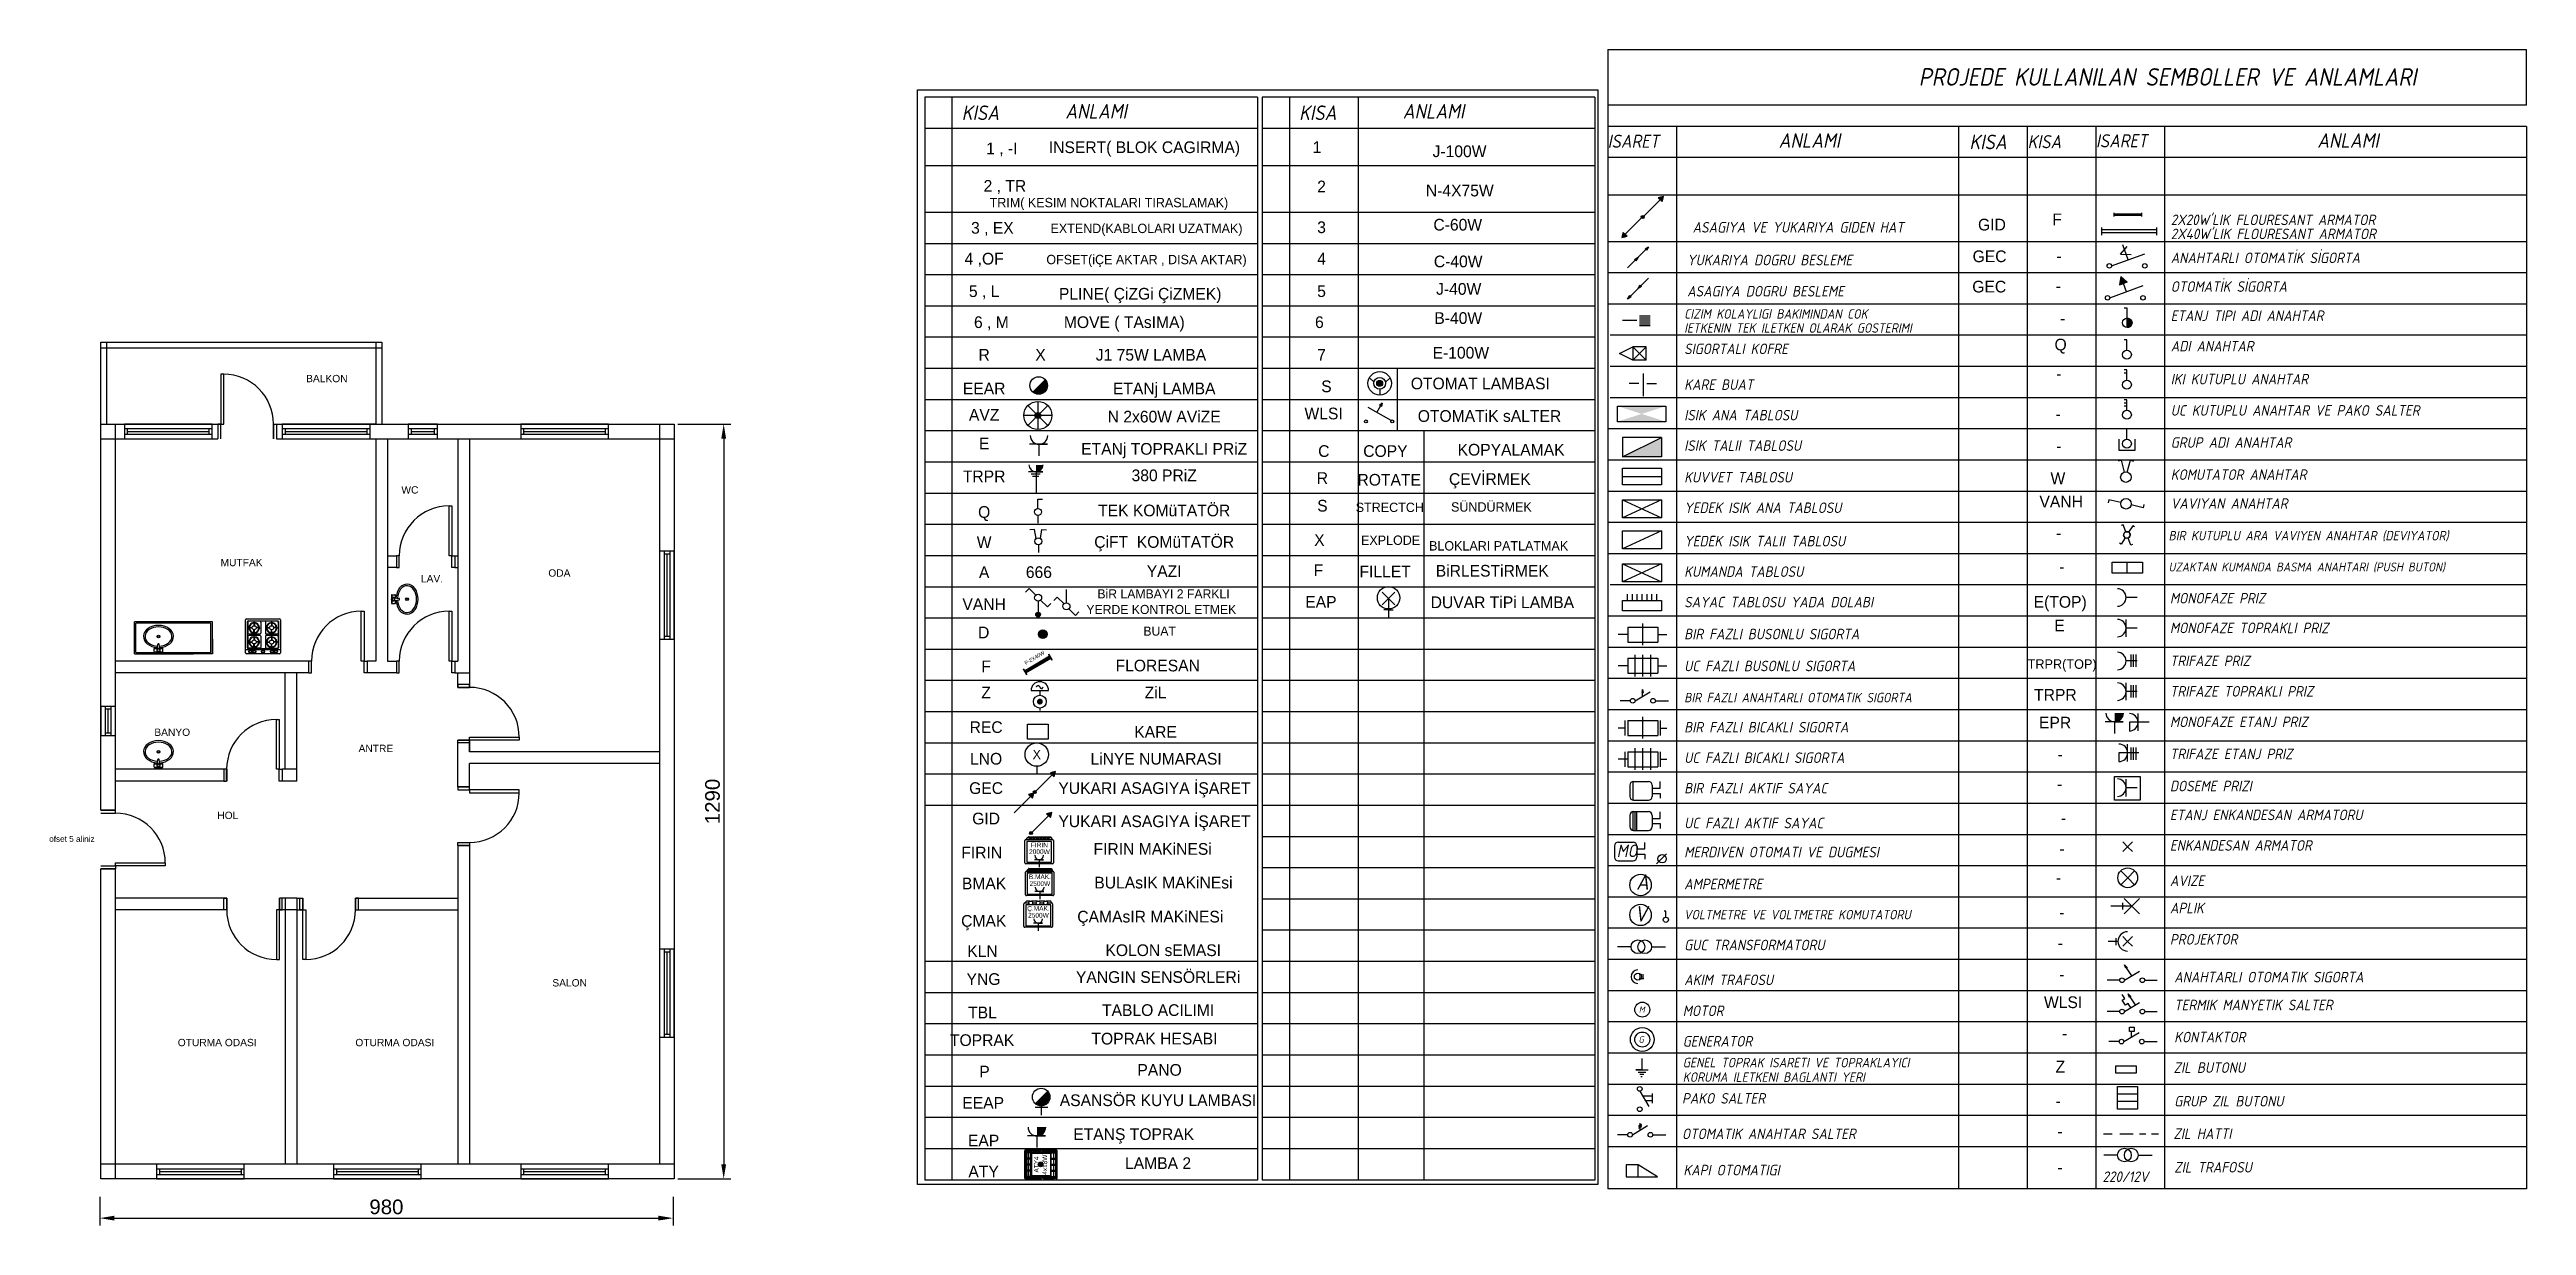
# Model space of a CAD drawing. Header units: millimetres. Extents: x 2277 to 6511, y 228 to 2237.
import ezdxf
from ezdxf.enums import TextEntityAlignment as Align

# ---------------------------------------------------------------- set-up
doc = ezdxf.new("R2010")
doc.units = ezdxf.units.MM
for name, color, linetype in [('ACIHAZ', 7, 'Continuous'), ('AHAT', 7, 'Continuous'), ('ELK', 5, 'Continuous'), ('ELK-Sefa', 3, 'Continuous'), ('kapi', 5, 'Continuous'), ('mimaricizim', 7, 'Continuous'), ('olcu', 1, 'Continuous'), ('pencere', 3, 'Continuous'), ('THAT', 7, 'Continuous'), ('ZCIHAZ', 5, 'Continuous'), ('ŞEMA', 9, 'Continuous')]:
    doc.layers.add(name, color=color, linetype=linetype)
doc.layers.add('Armatür1', color=3, linetype='Continuous', lineweight=30)
doc.styles.add('2', font='TROMANS', dxfattribs={"height": 20})
doc.styles.add('detay', font='arial.ttf')
doc.styles.add('Sefa - 1', font='GENISO.ttf', dxfattribs={"oblique": 12})
doc.styles.get("Standard").update_dxf_attribs({"font": 'arial.ttf'})
doc.dimstyles.new('ISO-25', dxfattribs={"dimscale": 10, "dimtxt": 2.5, "dimasz": 2.5, "dimexe": 1.25, "dimexo": 0.625, "dimtad": 1, "dimtxsty": 'detay', "dimcen": 2.5, "dimadec": 0, "dimazin": 0, "dimtfac": 1, "dimtmove": 0, "dimatfit": 3, "dimfxl": 1, "dimarcsym": 0})

msp = doc.modelspace()

# ---------------------------------------------------------------- texts
at = {"color": 0, "style": 'Sefa - 1', "oblique": 12}
for s, height, p in [('PROJEDE KULLANILAN SEMBOLLER VE ANLAMLARI', 30, (5471.922, 2175.576)), ('KISA', 25, (3836.286, 2116.839)), ('ANLAMI', 25, (4013.36, 2119.359)), ('KISA', 25, (4413.024, 2116.839)), ('ANLAMI', 25, (4590.098, 2119.359)), ('ISARET', 22.5, (4940.44, 2069.445)), ('ANLAMI', 25, (5232.608, 2069.445)), ('KISA', 25, (5558.747, 2066.924)), ('KISA', 22.5, (5658.221, 2068.653)), ('ISARET', 22.5, (5775.094, 2070.177)), ('ANLAMI', 25, (6153.235, 2069.445)), ("2X20W'LIK FLOURESANT ARMATOR", 18, (5902.881, 1937.348)), ('ASAGIYA VE YUKARIYA GIDEN HAT', 18, (5085.592, 1924.587)), ("2X40W'LIK FLOURESANT ARMATOR", 18, (5902.881, 1913.347)), ('YUKARIYA DOGRU BESLEME', 18, (5076.204, 1868.648)), ('ANAHTARLI OTOMATİK SİGORTA', 18, (5902.881, 1872.412)), ('ASAGIYA DOGRU BESLEME', 18, (5076.204, 1815.312)), ('OTOMATİK SİGORTA', 18, (5902.881, 1823.282)), ('CIZIM KOLAYLIGI BAKIMINDAN COK', 16.2, (5071.239, 1777.433)), ('ETANJ TIPI ADI ANAHTAR', 18, (5902.881, 1773.52)), ('IETKENIN TEK ILETKEN OLARAK GOSTERIMI', 16.2, (5071.239, 1753.431)), ('ADI ANAHTAR', 18, (5902.881, 1721.403)), ('SIGORTALI KOFRE', 18, (5071.239, 1716.894)), ('KARE BUAT', 18, (5071.239, 1655.736)), ('IKI KUTUPLU ANAHTAR', 18, (5902.881, 1665.171)), ('ISIK ANA TABLOSU', 18, (5071.239, 1603.636)), ('UC KUTUPLU ANAHTAR VE PAKO SALTER', 18, (5902.881, 1611.683)), ('ISIK TALII TABLOSU', 18, (5071.239, 1551.536)), ('GRUP ADI ANAHTAR', 18, (5902.881, 1556.823)), ('KUVVET TABLOSU', 18, (5071.239, 1497.48)), ('KOMUTATOR ANAHTAR', 18, (5902.881, 1501.963)), ('YEDEK ISIK ANA TABLOSU', 18, (5071.239, 1445.381)), ('VAVIYAN ANAHTAR', 18, (5902.881, 1452.589)), ('YEDEK ISIK TALII TABLOSU', 18, (5071.239, 1388.319)), ('BIR KUTUPLU ARA VAVIYEN ANAHTAR (DEVIYATOR)', 16.2, (5899.088, 1398.564)), ('UZAKTAN KUMANDA BASMA ANAHTARI (PUSH BUTON)', 15.3, (5899.111, 1345.453)), ('KUMANDA TABLOSU', 18, (5071.239, 1336.22)), ('SAYAC TABLOSU YADA DOLABI', 18, (5071.239, 1284.12)), ('MONOFAZE PRIZ', 18, (5901.508, 1290.752)), ('BIR FAZLI BUSONLU SIGORTA', 18, (5071.239, 1229.54)), ('MONOFAZE TOPRAKLI PRIZ', 18, (5901.508, 1240.006)), ('UC FAZLI BUSONLU SIGORTA', 18, (5071.239, 1174.959)), ('TRIFAZE PRIZ', 18, (5901.508, 1183.775)), ('TRIFAZE TOPRAKLI PRIZ', 18, (5901.508, 1131.658)), ('BIR FAZLI ANAHTARLI OTOMATIK SIGORTA', 16.2, (5071.239, 1121.843)), ('BIR FAZLI BICAKLI SIGORTA', 18, (5071.239, 1070.32)), ('MONOFAZE ETANJ PRIZ', 18, (5901.508, 1079.541)), ('UC FAZLI BICAKLI SIGORTA', 18, (5071.239, 1018.22)), ('TRIFAZE ETANJ PRIZ', 18, (5901.508, 1024.681)), ('BIR FAZLI AKTIF SAYAC', 18, (5071.239, 966.121)), ('DOSEME PRIZI', 18, (5901.508, 969.821)), ('ETANJ ENKANDESAN ARMATORU', 18, (5901.508, 920.447)), ('UC FAZLI AKTIF SAYAC', 18, (5071.239, 906.578)), ('MERDIVEN OTOMATI VE DUGMESI', 18, (5071.239, 856.96)), ('ENKANDESAN ARMATOR', 18, (5901.508, 868.33)), ('AMPERMETRE', 18, (5071.239, 802.379)), ('AVIZE', 18, (5901.508, 807.984)), ('VOLTMETRE VE VOLTMETRE KOMUTATORU', 16.2, (5070.781, 750.988)), ('APLIK', 18, (5901.508, 761.353)), ('PROJEKTOR', 18, (5901.508, 707.864)), ('GUC TRANSFORMATORU', 18, (5071.239, 698.18)), ('AKIM TRAFOSU', 18, (5071.239, 638.638)), ('ANAHTARLI OTOMATIK SIGORTA', 18, (5908.81, 643.365)), ('MOTOR', 18, (5068.756, 585.75)), ('TERMIK MANYETIK SALTER', 18, (5908.81, 595.66)), ('GENERATOR', 18, (5068.756, 533.65)), ('KONTAKTOR', 18, (5908.81, 540.8)), ('GENEL TOPRAK ISARETI VE TOPRAKLAYICI', 16.2, (5068.756, 498.113)), ('KORUMA ILETKENI BAGLANTI YERI', 16.2, (5068.756, 473.308)), ('ZIL BUTONU', 18, (5907.681, 488.667)), ('PAKO SALTER', 18, (5067.518, 436.119)), ('GRUP ZIL BUTONU', 18, (5908.814, 431.216)), ('OTOMATIK ANAHTAR SALTER', 18, (5067.518, 375.467)), ('ZIL HATTI', 18, (5907.389, 375.683)), ('KAPI OTOMATIGI', 18, (5069.829, 313.545)), ('220/12V', 18, (5786.32, 302.224)), ('ZIL TRAFOSU', 18, (5908.814, 318.33))]:
    msp.add_text(s, height=height, dxfattribs=at).set_placement(p)
at = {"insert": (2276.498, 893.407), "char_height": 10, "attachment_point": 1, "style": 'detay'}
msp.add_mtext_dynamic_manual_height_columns('ofset 5 aliniz', width=133.39868, gutter_width=12.5, heights=[2.585], dxfattribs=at)
at = {"layer": 'AHAT', "color": 2, "style": '2'}
for s, height, p in [('1 , -I', 20, (3904.848, 2068.424)), ('INSERT( BLOK CAGIRMA)', 20, (4148.604, 2070.431)), ('1', 20, (4443.42, 2070.431)), ('J-100W', 20, (4687.235, 2063.536)), ('2 , TR ', 20, (3913.789, 2004.367)), ('2', 20, (4451.357, 2003.363)), ('N-4X75W', 20, (4687.638, 1996.407)), ('TRIM( KESIM NOKTALARI TIRASLAMAK)', 16, (4087.898, 1975.865)), ('C-60W', 20, (4684.165, 1938.027)), ('GID', 20, (5597.235, 1938.196)), ('F', 20, (5708.611, 1947.164)), ('3 , EX', 20, (3888.68, 1932.676)), ('EXTEND(KABLOLARI UZATMAK)', 16, (4152.123, 1931.752)), ('3', 20, (4451.357, 1933.68)), ('4 ,OF', 20, (3874.618, 1879.995)), ('OFSET(iÇE AKTAR , DISA AKTAR)', 16, (4152.123, 1878.537)), ('4', 20, (4451.357, 1879.995)), ('C-40W', 20, (4684.931, 1875.264)), ('GEC', 20, (5593.183, 1884.037)), ('-', 20, (5711.919, 1884.752)), ('5 , L', 20, (3874.618, 1824.499)), ('PLINE( ÇiZGi ÇiZMEK)', 20, (4141.349, 1820.036)), ('5', 20, (4451.357, 1824.499)), ('J-40W', 20, (4685.778, 1828.306)), ('GEC', 20, (5592.624, 1832.226)), ('-', 20, (5710.744, 1833.173)), ('6 , M ', 20, (3890.689, 1771.476)), ('MOVE ( TAsIMA)', 20, (4114.175, 1771.476)), ('6 ', 20, (4451.357, 1771.476)), ('B-40W', 20, (4685.022, 1778.525)), ('Q', 20, (5714.631, 1733.212)), ('-', 20, (5718.202, 1778.07)), ('R', 20, (3874.618, 1715.694)), ('X', 20, (3970.995, 1715.694)), ('J1 75W LAMBA', 20, (4159.75, 1715.694)), ('7', 20, (4451.357, 1715.694)), ('EEAR', 20, (3874.618, 1658.203)), ('ETANj LAMBA', 20, (4182.369, 1658.203)), ('S', 20, (4459.681, 1661.821)), ('OTOMAT LAMBASI', 20, (4722.763, 1666.735)), ('-', 20, (5711.556, 1683.676)), ('AVZ', 20, (3874.618, 1613.279)), ('N 2x60W AViZE', 20, (4182.369, 1610.1)), ('WLSI', 20, (4454.862, 1615.411)), ('OTOMATiK sALTER', 20, (4738.389, 1611.123)), ('-', 20, (5710.535, 1614.34)), ('E', 20, (3874.618, 1564.103)), ('ETANj TOPRAKLI PRiZ', 20, (4182.369, 1554.971)), ('C', 20, (4455.248, 1551.216)), ('COPY', 20, (4560.486, 1551.216)), ('KOPYALAMAK', 20, (4775.32, 1553.521)), ('-', 20, (5711.556, 1559.789)), ('TRPR', 20, (3874.618, 1507.975)), ('380 PRiZ', 20, (4182.369, 1509.733)), ('R', 20, (4452.793, 1505.151)), ('ROTATE', 20, (4566.982, 1502.143)), ('ÇEVİRMEK', 20, (4738.931, 1503.418)), ('W', 20, (5709.961, 1504.637)), ('Q', 20, (3874.618, 1447.1)), ('TEK KOMüTATÖR', 20, (4182.369, 1449.718)), ('S', 20, (4452.793, 1457.87)), ('STRECTCH', 16, (4568.037, 1455.087)), ('SÜNDÜRMEK', 16, (4741.625, 1455.698)), ('VANH', 20, (5715.575, 1464.851)), ('W', 20, (3874.618, 1395.499)), ('ÇiFT  KOMüTATÖR', 20, (4182.369, 1395.912)), ('X', 20, (4447.681, 1399.147)), ('EXPLODE', 16, (4569.327, 1398.911)), ('BLOKLARI PATLATMAK', 16, (4754.027, 1389.301)), ('-', 20, (5711.213, 1411.433)), ('YAZI', 20, (4182.369, 1346.072)), ('F', 20, (4445.954, 1347.469)), ('FILLET', 20, (4560.012, 1345.252)), ('BiRLESTiRMEK', 20, (4743.156, 1346.67)), ('A', 20, (3874.618, 1344.147)), ('BiR LAMBAYI 2 FARKLI', 15.6, (4181.26, 1307.203)), ('-', 20, (5716.831, 1353.706)), ('VANH', 20, (3874.618, 1289.624)), ('YERDE KONTROL ETMEK', 15.6, (4177.447, 1280.525)), ('EAP', 20, (4450.234, 1293.459)), ('DUVAR TiPi LAMBA', 20, (4760.436, 1292.795)), ('E(TOP)', 20, (5713.9, 1293.476)), ('D', 20, (3873.907, 1241.266)), ('BUAT', 15.6, (4174.601, 1243.558)), ('E', 20, (5712.878, 1253.116)), ('F', 20, (3877.964, 1183.308)), ('FLORESAN', 20, (4171.306, 1184.741)), ('TRPR(TOP)', 16.2, (5717.242, 1187.213)), ('Z', 20, (3877.964, 1138.626)), ('ZiL', 20, (4167.6, 1138.626)), ('TRPR', 20, (5705.717, 1134.777)), ('REC', 20, (3877.964, 1079.453)), ('KARE', 20, (4167.6, 1071.362)), ('EPR', 20, (5705.205, 1087.204)), ('LNO', 20, (3877.964, 1025.428)), ('LiNYE NUMARASI', 20, (4168.494, 1025.428)), ('-', 20, (5713.914, 1032.937)), ('GEC', 20, (3877.964, 975.28)), ('YUKARI ASAGIYA İŞARET', 20, (4165.753, 975.28)), ('-', 20, (5713.11, 982.196)), ('GID', 20, (3877.964, 923.312)), ('YUKARI ASAGIYA İŞARET', 20, (4165.753, 918.591)), ('-', 20, (5719.619, 923.977)), ('FIRIN', 20, (3870.479, 865.198)), ('2000W', 8.1, (3969.095, 866.485)), ('FIRIN', 8.1, (3969.095, 878.192)), ('FIRIN MAKiNESi', 20, (4162.657, 871.314)), ('-', 20, (5717.05, 871.614)), ('BMAK', 20, (3874.509, 812.264)), ('B.MAK.', 8.1, (3969.896, 823.777)), ('2500W', 8.1, (3969.896, 812.07)), ('BULAsIK MAKiNEsi', 20, (4181.085, 813.767)), ('-', 20, (5711.067, 822.117)), ('Ç.MAK.', 8.1, (3967.442, 769.707, 18181.722)), ('2500W', 8.1, (3967.442, 758.001, 18181.722)), ('ÇAMAsIR MAKiNESi', 20, (4158.626, 755.644)), ('ÇMAK', 20, (3873.933, 748.397)), ('-', 20, (5716.712, 763.057)), ('KLN', 20, (3871.768, 696.828)), ('KOLON sEMASI', 20, (4180.754, 698.272)), ('-', 20, (5714.145, 710.677)), ('YNG', 20, (3873.5, 648.946)), ('YANGIN SENSÖRLERi', 20, (4171.961, 652.407)), ('-', 20, (5716.636, 657.226)), ('TBL', 20, (3871.768, 591.834)), ('TABLO ACILIMI', 20, (4171.961, 595.901)), ('WLSI', 20, (5718.886, 609.382)), ('TOPRAK', 20, (3871.184, 544.595)), ('TOPRAK HESABI', 20, (4165.725, 547.147)), ('-', 20, (5721.515, 556.436)), ('Z', 20, (5714.16, 499.268)), ('P', 20, (3875.278, 490.837)), ('PANO', 20, (4174.489, 493.724)), ('EEAP', 20, (3872.963, 437.434)), ('ASANSÖR KUYU LAMBASI', 20, (4171.8, 441.897)), ('-', 20, (5710.561, 440.709)), ('EAP', 20, (3873.648, 373.004)), ('ETANŞ TOPRAK', 20, (4130.176, 383.97)), ('-', 20, (5713.651, 388.615)), ('LAMBA 2', 20, (4171.872, 334.347)), ('ATY', 20, (3873.648, 320.04)), ('-', 20, (5713.651, 326.975))]:
    msp.add_text(s, height=height, dxfattribs=at).set_placement(p, align=Align.MIDDLE_CENTER)
at = {"layer": 'AHAT', "style": '2'}
msp.add_text('X', height=16, dxfattribs=at).set_placement((3964.565, 1032.616), align=Align.MIDDLE_CENTER)
at = {"layer": 'AHAT', "color": 2, "style": '2'}
for s, p in [('ATY4', (3963.827, 332.105)), ('4x18W', (3978.322, 331.774))]:
    msp.add_text(s, height=8, rotation=90, dxfattribs=at).set_placement(p, align=Align.MIDDLE_CENTER)
at = {"layer": 'AHAT', "style": '2'}
msp.add_attdef('P-2X40W', text='XX', height=6.4, rotation=30.641015, dxfattribs=at).set_placement((3960.641, 1197.904), align=Align.MIDDLE)
at = {"layer": 'mimaricizim', "char_height": 12.5, "attachment_point": 1}
for s, insert in [('BALKON', (2715.669, 1681.402)), ('WC', (2878.508, 1491.12)), ('MUTFAK', (2569.39, 1367.023)), ('LAV.', (2911.91, 1339.402)), ('ODA', (3129.666, 1349.098)), ('BANYO', (2456.209, 1076.984)), ('ANTRE', (2805.346, 1049.407)), ('HOL', (2563.848, 934.962)), ('SALON', (3136.544, 648.817)), ('OTURMA ODASI', (2496.228, 546.782)), ('OTURMA ODASI', (2799.826, 546.782))]:
    msp.add_mtext_dynamic_manual_height_columns(s, width=519.24458, gutter_width=62.5, heights=[0], dxfattribs=dict(at, insert=insert))
at = {"layer": 'ŞEMA', "color": 0, "style": 'Sefa - 1', "oblique": 12}
for s, height, p in [('MO', 21.3343, (4955.884, 857.445)), ('A', 26.668, (4989.126, 801.54)), ('V', 26.668, (4986.346, 747.099)), ('M', 10.667, (4993.735, 591.456)), ('G', 10.667, (4993.317, 540.348))]:
    msp.add_text(s, height=height, dxfattribs=at).set_placement(p)

# ---------------------------------------------------------------- blocks, each defined once
blk = doc.blocks.new('*D1')
at = {"layer": 'Defpoints', "color": 0, "transparency": 16777216}
for p in [(2362.9, 282.9), (3342.9, 282.9), (3342.9, 240.4)]:
    blk.add_point(p, dxfattribs=at)
at = {"layer": 'olcu', "color": 0, "lineweight": -2, "transparency": 16777216}
for p, q in [((2362.9, 276.7), (2362.9, 227.9)), ((3342.9, 276.7), (3342.9, 227.9)), ((2387.9, 240.4), (3317.9, 240.4))]:
    blk.add_line(p, q, dxfattribs=at)
at = {"layer": 'olcu', "color": 0, "transparency": 16777216}
for points in [[(2387.9, 244.6), (2387.9, 236.3), (2362.9, 240.4)], [(3317.9, 244.6), (3317.9, 236.3), (3342.9, 240.4)]]:
    blk.add_solid(points, dxfattribs=at)
at = {"layer": 'olcu', "color": 0, "transparency": 16777216, "insert": (2852.9, 259.5), "char_height": 25, "attachment_point": 5, "style": 'detay'}
blk.add_mtext('980', dxfattribs=at)
blk = doc.blocks.new('*D9')
at = {"layer": 'Defpoints', "color": 0, "transparency": 16777216}
for p in [(3345, 1597.4), (3345, 307.4), (3429.4, 307.4)]:
    blk.add_point(p, dxfattribs=at)
at = {"layer": 'olcu', "color": 0, "lineweight": -2, "transparency": 16777216}
for p, q in [((3351.2, 1597.4), (3441.9, 1597.4)), ((3429.4, 1572.4), (3429.4, 332.4)), ((3351.2, 307.4), (3441.9, 307.4))]:
    blk.add_line(p, q, dxfattribs=at)
at = {"layer": 'olcu', "color": 0, "transparency": 16777216}
for points in [[(3425.3, 1572.4), (3433.6, 1572.4), (3429.4, 1597.4)], [(3425.3, 332.4), (3433.6, 332.4), (3429.4, 307.4)]]:
    blk.add_solid(points, dxfattribs=at)
at = {"layer": 'olcu', "color": 0, "transparency": 16777216, "insert": (3410.4, 952.4), "char_height": 25, "attachment_point": 5, "rotation": 90, "style": 'detay'}
blk.add_mtext('1290', dxfattribs=at)
blk = doc.blocks.new('GID')
at = {"layer": 'AHAT', "color": 7}
blk.add_line((71.1, 70.3), (3.9, 3.1), dxfattribs=at)
at = {"layer": 'AHAT', "const_width": 5}
blk.add_lwpolyline([(-2.5, 0, 1), (2.5, 0, 1)], format="xyb", close=True, dxfattribs=at)
at = {"layer": 'AHAT', "color": 7}
for points in [[(66.3, 52.5), (71.1, 70.3), (53.3, 65.5)], [(71.1, 70.3), (60.7, 67.5), (68.3, 59.9)]]:
    blk.add_lwpolyline(points, close=True, dxfattribs=at)
blk.add_circle((0, 0), 5, dxfattribs=at)
for points in [[(71.1, 70.3), (66.3, 52.5), (53.3, 65.5), (66.3, 52.5)], [(71.1, 70.3), (68.3, 59.9), (60.7, 67.5)]]:
    blk.add_solid(points, dxfattribs=at)
blk = doc.blocks.new('EPR')
at = {"layer": 'ACIHAZ', "color": 4}
for p, q in [((14.7, 20), (-16, 20)), ((0, 20), (0, 0)), ((0, 20), (14.7, 20))]:
    blk.add_line(p, q, dxfattribs=at)
at = {"layer": 'ACIHAZ', "color": 4, "const_width": 15}
blk.add_lwpolyline([(0, 27.5, 0.414214), (7.5, 35, 1)], format="xyb", dxfattribs=at)
at = {"layer": 'ACIHAZ', "color": 4}
blk.add_arc((0, 35), 15, 180, 0, dxfattribs=at)
blk = doc.blocks.new('EEAR')
at = {"layer": 'ACIHAZ', "color": 3, "const_width": 15}
for points in [[(-5.3, -5.3, 0.414214), (5.3, -5.3, 1)], [(5.3, -5.3, 0.414214), (5.3, 5.3, 1)]]:
    blk.add_lwpolyline(points, format="xyb", dxfattribs=at)
at = {"layer": 'ACIHAZ', "color": 3}
blk.add_circle((0, 0), 15, dxfattribs=at)
blk = doc.blocks.new('E')
at = {"layer": 'ACIHAZ', "color": 4}
for p, q in [((14.7, 20), (-16, 20)), ((0, 20), (14.7, 20)), ((0, 20), (0, 0))]:
    blk.add_line(p, q, dxfattribs=at)
blk.add_arc((0, 35), 15, 180, 0, dxfattribs=at)
blk = doc.blocks.new('TRPR')
at = {"layer": 'ACIHAZ', "color": 4}
for p, q in [((14.7, 44), (-16, 44)), ((9.2, 39.4), (-10.1, 39.4)), ((6.2, 34.3), (-7.3, 34.3)), ((0, 44), (0, 0)), ((0, 44), (14.7, 44))]:
    blk.add_line(p, q, dxfattribs=at)
at = {"layer": 'ACIHAZ', "color": 4, "const_width": 15}
blk.add_lwpolyline([(0, 51.5, 0.414214), (7.5, 59, 1)], format="xyb", dxfattribs=at)
at = {"layer": 'ACIHAZ', "color": 4}
blk.add_arc((0, 59), 15, 180, 0, dxfattribs=at)
blk = doc.blocks.new('Q')
at = {"layer": 'ACIHAZ', "color": 2}
for p, q in [((0, 31.8), (0, 51.8)), ((0, 51.8), (10.1, 51.8))]:
    blk.add_line(p, q, dxfattribs=at)
at = {"layer": 'ACIHAZ', "color": 3}
blk.add_line((0, 16.8), (0, 0), dxfattribs=at)
at = {"layer": 'ACIHAZ', "color": 2}
blk.add_circle((0, 24.3), 7.5, dxfattribs=at)
blk = doc.blocks.new('W')
at = {"layer": 'ACIHAZ', "color": 2}
for p, q in [((-8.1, 49.5), (-17.9, 48.3)), ((-4.9, 29.7), (-8.1, 49.5)), ((4.9, 29.7), (7.6, 49.5)), ((7.6, 49.5), (17.4, 48.5))]:
    blk.add_line(p, q, dxfattribs=at)
at = {"layer": 'ACIHAZ', "color": 3}
blk.add_line((0, 16.5), (0, 0), dxfattribs=at)
at = {"layer": 'ACIHAZ', "color": 2}
blk.add_circle((0, 24), 7.5, dxfattribs=at)
blk = doc.blocks.new('a')
at = {"layer": 'AHAT', "color": 2, "style": '2'}
blk.add_text('666', height=20, dxfattribs=at).set_placement((0, 0), align=Align.MIDDLE_CENTER)
blk = doc.blocks.new('D')
at = {"layer": 'AHAT', "const_width": 5}
blk.add_lwpolyline([(-2.5, 0, 1), (2.5, 0, 1)], format="xyb", close=True, dxfattribs=at)
at = {"layer": 'AHAT', "color": 7}
blk.add_circle((0, 0), 5, dxfattribs=at)
blk = doc.blocks.new('VANH')
at = {"layer": 'ACIHAZ', "color": 2}
for p, q in [((-19.4, 55.5), (-26.8, 48.1)), ((-5.3, 41.3), (-19.4, 55.5)), ((5.3, 30.7), (19.7, 16.8)), ((19.7, 16.8), (26.8, 23.9))]:
    blk.add_line(p, q, dxfattribs=at)
at = {"layer": 'ACIHAZ', "color": 4}
blk.add_line((0, 28.5), (0, 0), dxfattribs=at)
at = {"layer": 'ACIHAZ', "color": 2}
blk.add_circle((0, 36), 7.5, dxfattribs=at)
blk.add_blockref('D', (0, 0))
blk = doc.blocks.new('FLOR')
at = {"layer": 'ACIHAZ', "color": 4}
for p, q in [((-15, 125), (5, 125)), ((-14, 125), (6, 125)), ((-13, 125), (7, 125)), ((-12, 125), (8, 125)), ((-11, 125), (9, 125)), ((-10, 125), (10, 125)), ((-10, 125), (10, 125)), ((-9, 125), (11, 125)), ((-8, 125), (12, 125)), ((-7, 125), (13, 125)), ((-6, 125), (14, 125)), ((-5, 125), (15, 125)), ((-15, 0), (5, 0)), ((-14, 0), (6, 0)), ((-13, 0), (7, 0)), ((-12, 0), (8, 0)), ((-11, 0), (9, 0)), ((-10, 0), (10, 0)), ((-10, 0), (10, 0)), ((-9, 0), (11, 0)), ((-8, 0), (12, 0)), ((-7, 0), (13, 0)), ((-6, 0), (14, 0)), ((-5, 0), (15, 0))]:
    blk.add_line(p, q, dxfattribs=at)
at = {"layer": 'ACIHAZ', "color": 3}
for p, q in [((-5, 0), (-5, 125)), ((-4, 0), (-4, 125)), ((-3, 0), (-3, 125)), ((-2, 0), (-2, 125)), ((-1, 0), (-1, 125)), ((0, 0), (0, 125)), ((0, 0), (0, 125)), ((1, 0), (1, 125)), ((2, 0), (2, 125)), ((3, 0), (3, 125)), ((4, 0), (4, 125)), ((5, 0), (5, 125))]:
    blk.add_line(p, q, dxfattribs=at)
blk = doc.blocks.new('GEC')
at = {"layer": 'AHAT', "color": 7}
for p, q in [((71.1, 70.3), (3.9, 3.1)), ((-3.5, -3.5), (-70.7, -70.7))]:
    blk.add_line(p, q, dxfattribs=at)
at = {"layer": 'AHAT', "const_width": 5}
blk.add_lwpolyline([(-2.5, 0, 1), (2.5, 0, 1)], format="xyb", close=True, dxfattribs=at)
at = {"layer": 'AHAT', "color": 7}
for points in [[(66.3, 52.5), (71.1, 70.3), (53.3, 65.5)], [(71.1, 70.3), (60.7, 67.5), (68.3, 59.9)], [(-8.3, -21.4), (-3.5, -3.5), (-21.4, -8.3)], [(-3.5, -3.5), (-13.9, -6.3), (-6.3, -13.9)]]:
    blk.add_lwpolyline(points, close=True, dxfattribs=at)
blk.add_circle((0, 0), 5, dxfattribs=at)
for points in [[(71.1, 70.3), (66.3, 52.5), (53.3, 65.5), (66.3, 52.5)], [(71.1, 70.3), (68.3, 59.9), (60.7, 67.5)], [(-3.5, -3.5), (-8.3, -21.4), (-21.4, -8.3), (-8.3, -21.4)], [(-3.5, -3.5), (-6.3, -13.9), (-13.9, -6.3)]]:
    blk.add_solid(points, dxfattribs=at)
blk = doc.blocks.new('EEAP')
at = {"layer": 'ACIHAZ', "color": 4}
for p, q in [((11.7, 13), (-10.5, 13)), ((0, 15.9), (0, 0))]:
    blk.add_line(p, q, dxfattribs=at)
at = {"layer": 'ACIHAZ', "color": 4, "const_width": 15}
for points in [[(5.3, 25.6, 0.414214), (5.3, 36.2, 1)], [(-5.3, 25.6, 0.414214), (5.3, 25.6, 1)]]:
    blk.add_lwpolyline(points, format="xyb", dxfattribs=at)
at = {"layer": 'ACIHAZ', "color": 4}
blk.add_circle((0, 30.9), 15, dxfattribs=at)
blk = doc.blocks.new('7')
at = {"layer": 'AHAT', "color": 2, "style": '2'}
blk.add_text('E-100W', height=20, dxfattribs=at).set_placement((49.5, 9.2), align=Align.MIDDLE_CENTER)
blk = doc.blocks.new('S')
at = {"layer": 'ELK-Sefa'}
for points in [[(-1104.2, -654.6), (-1112.2, -647.5)], [(-1094.5, -666.8), (-1094.5, -676.8)], [(-1084.7, -654.6), (-1076.7, -647.5)]]:
    blk.add_lwpolyline(points, dxfattribs=at)
for radius in [20, 10]:
    blk.add_circle((-1094.5, -656.8), radius, dxfattribs=at)
blk.add_blockref('D', (-1094.5, -656.8), dxfattribs=at)
blk = doc.blocks.new('WLSI')
at = {"layer": 'THAT', "color": 3}
blk.add_line((2.5, 9.3), (47.8, 87), dxfattribs=at)
at = {"layer": 'THAT', "color": 2}
for p, q in [((30.6, 57.5), (62.1, 39.7)), ((50.7, 41.9), (52.6, 45.1)), ((62.1, 39.7), (50.7, 41.9)), ((54.4, 48.3), (52.6, 45.1)), ((62.1, 39.7), (54.4, 48.3))]:
    blk.add_line(p, q, dxfattribs=at)
for centre in [(0, 95), (0, 5)]:
    blk.add_circle(centre, 5, dxfattribs=at)
blk.add_solid([(62.1, 39.7), (54.4, 48.3), (50.7, 41.9), (54.4, 48.3)], dxfattribs=at)
blk = doc.blocks.new('vaviyen')
at = {"layer": 'ACIHAZ', "color": 4}
blk.add_line((0, -22.8), (0, 0), dxfattribs=at)
at = {"layer": 'ACIHAZ', "color": 2}
for p, q in [((-15.8, -13.4), (-21.4, -19.1)), ((-4.2, -24.6), (-15.8, -13.4)), ((4.2, -33.1), (15.6, -44.4)), ((15.6, -44.4), (21.4, -38.5))]:
    blk.add_line(p, q, dxfattribs=at)
blk.add_circle((0, -28.8), 6, dxfattribs=at)

# ---------------------------------------------------------------- dimensions: what is measured, and where the dimension line sits
at = {"layer": 'olcu'}
dim = msp.add_linear_dim(base=(3429.439, 307.404), p1=(3344.973, 1597.404), p2=(3344.973, 307.404), angle=90, dimstyle='ISO-25', dxfattribs=at)
dim.commit()
dim.dimension.update_dxf_attribs({"geometry": '*D9', "text_midpoint": (3410.425, 952.404)})
dim = msp.add_linear_dim(base=(3342.93, 240.438), p1=(2362.93, 282.911), p2=(3342.93, 282.911), dimstyle='ISO-25', dxfattribs=at)
dim.commit()
dim.dimension.update_dxf_attribs({"geometry": '*D1', "text_midpoint": (2852.93, 259.453)})

# ---------------------------------------------------------------- hatches: boundary and pattern name
at = {"layer": 'ŞEMA'}
msp.add_hatch(color=0, dxfattribs=at).paths.add_polyline_path([(5828.649, 1839.899), (5817.762, 1849.243), (5815.428, 1835.087), (5822.039, 1837.493)])
h = msp.add_hatch(color=0, dxfattribs=at)
h.dxf.hatch_style = 1
h.paths.add_polyline_path([(5032.353, 1541.182), (5032.353, 1574.536), (4965.645, 1541.182)])

# ---------------------------------------------------------------- linework, layer by layer
at = {"color": 0}
for p, q in [((3773.037, 2156.035), (3773.037, 305.552)), ((4349.775, 2156.035), (4349.775, 305.552)), ((4513.666, 2156.035), (4513.666, 305.552)), ((5657.528, 2106.12), (5657.528, 290.391)), ((5774.867, 2106.12), (5774.867, 290.391)), ((5892.205, 2106.12), (5892.205, 290.391)), ((4580.448, 1692.284), (4580.448, 1585.613)), ((4625.977, 1584.401), (4625.977, 305.552))]:
    msp.add_line(p, q, dxfattribs=at)
for p, q in [((2969.973, 1352.404), (2974.973, 1352.404)), ((2861.515, 1305.009), (2861.515, 1291.329)), ((2861.895, 1305.009), (2861.895, 1298.534)), ((2861.895, 1297.804), (2861.895, 1291.329)), ((2862.275, 1305.769), (2867.405, 1305.769)), ((2862.275, 1305.389), (2867.405, 1305.389)), ((2862.275, 1290.949), (2867.405, 1290.949)), ((2862.275, 1290.569), (2867.405, 1290.569)), ((2866.424, 1300.36), (2874.988, 1299.417)), ((2866.424, 1295.978), (2875.091, 1296.933)), ((2867.785, 1305.009), (2867.785, 1300.211)), ((2867.785, 1296.128), (2867.785, 1291.329)), ((2868.165, 1305.009), (2868.165, 1300.169)), ((2868.165, 1296.17), (2868.165, 1291.329)), ((2875.463, 1297.396), (2875.463, 1298.942)), ((2555.439, 1259.544), (2422.242, 1259.544)), ((2422.242, 1204.544), (2422.242, 1259.544)), ((2551.939, 1257.044), (2424.742, 1257.044)), ((2424.742, 1207.044), (2424.742, 1257.044)), ((2552.939, 1207.044), (2552.939, 1256.044)), ((2555.439, 1204.544), (2555.439, 1259.544)), ((2555.439, 1229.544), (2555.439, 1204.544)), ((2611.831, 1206.593), (2611.831, 1262.588)), ((2613.879, 1264.637), (2669.875, 1264.637)), ((2615.245, 1214.787), (2615.245, 1259.857)), ((2616.174, 1259.047), (2616.174, 1239.926)), ((2616.174, 1234.752), (2616.174, 1215.631)), ((2616.611, 1261.222), (2667.144, 1261.222)), ((2617.527, 1249.321), (2617.294, 1249.321)), ((2617.527, 1250.003), (2622.99, 1249.662)), ((2617.527, 1249.321), (2623.168, 1249.321)), ((2617.527, 1248.638), (2622.99, 1248.979)), ((2636.66, 1260.412), (2617.54, 1260.412)), ((2636.66, 1238.56), (2617.54, 1238.56)), ((2636.66, 1236.117), (2617.54, 1236.117)), ((2626.171, 1258.648), (2626.513, 1253.185)), ((2626.171, 1239.993), (2626.513, 1245.456)), ((2626.171, 1234.353), (2626.513, 1228.89)), ((2626.854, 1258.648), (2626.854, 1258.881)), ((2626.854, 1258.648), (2626.854, 1253.007)), ((2626.854, 1239.993), (2626.854, 1245.634)), ((2626.854, 1239.993), (2626.854, 1239.76)), ((2626.854, 1234.353), (2626.854, 1234.586)), ((2626.854, 1234.353), (2626.854, 1228.712)), ((2627.537, 1258.648), (2627.196, 1253.185)), ((2627.537, 1239.993), (2627.196, 1245.456)), ((2627.537, 1234.353), (2627.196, 1228.89)), ((2636.181, 1249.321), (2630.54, 1249.321)), ((2636.181, 1250.003), (2630.719, 1249.662)), ((2636.181, 1248.638), (2630.719, 1248.979)), ((2636.181, 1249.321), (2636.414, 1249.321)), ((2638.026, 1259.047), (2638.026, 1239.926)), ((2638.026, 1234.752), (2638.026, 1215.631)), ((2646.037, 1259.047), (2646.037, 1239.926)), ((2646.037, 1234.589), (2646.037, 1215.468)), ((2647.39, 1249.321), (2647.157, 1249.321)), ((2647.39, 1250.003), (2652.853, 1249.662)), ((2647.39, 1249.321), (2653.031, 1249.321)), ((2647.39, 1248.638), (2652.853, 1248.979)), ((2666.524, 1260.412), (2647.403, 1260.412)), ((2666.524, 1238.56), (2647.403, 1238.56)), ((2666.524, 1235.954), (2647.403, 1235.954)), ((2656.035, 1258.648), (2656.376, 1253.185)), ((2656.035, 1239.993), (2656.376, 1245.456)), ((2656.035, 1234.19), (2656.376, 1228.727)), ((2656.717, 1258.648), (2656.717, 1258.881)), ((2656.717, 1258.648), (2656.717, 1253.007)), ((2656.717, 1239.993), (2656.717, 1245.634)), ((2656.717, 1239.993), (2656.717, 1239.76)), ((2656.717, 1234.19), (2656.717, 1234.423)), ((2656.717, 1234.19), (2656.717, 1228.549)), ((2657.4, 1258.648), (2657.059, 1253.185)), ((2657.4, 1239.993), (2657.059, 1245.456)), ((2657.4, 1234.19), (2657.059, 1228.727)), ((2666.045, 1249.321), (2660.404, 1249.321)), ((2666.045, 1250.003), (2660.582, 1249.662)), ((2666.045, 1248.638), (2660.582, 1248.979)), ((2666.045, 1249.321), (2666.278, 1249.321)), ((2667.889, 1259.047), (2667.889, 1239.926)), ((2667.889, 1234.589), (2667.889, 1215.468)), ((2668.509, 1259.857), (2668.509, 1214.787)), ((2671.924, 1262.588), (2671.924, 1206.593)), ((2422.242, 1204.544), (2523.229, 1204.544)), ((2424.742, 1207.044), (2552.939, 1207.044)), ((2455.726, 1208.468), (2455.726, 1213.598)), ((2456.106, 1208.468), (2456.106, 1213.598)), ((2456.486, 1214.358), (2461.327, 1214.358)), ((2456.486, 1213.978), (2461.285, 1213.978)), ((2456.486, 1208.088), (2462.961, 1208.088)), ((2456.486, 1207.708), (2470.166, 1207.708)), ((2461.135, 1212.618), (2462.078, 1221.181)), ((2464.099, 1221.656), (2462.553, 1221.656)), ((2463.691, 1208.088), (2470.166, 1208.088)), ((2465.517, 1212.618), (2464.563, 1221.284)), ((2465.326, 1214.358), (2470.166, 1214.358)), ((2465.367, 1213.978), (2470.166, 1213.978)), ((2470.546, 1208.468), (2470.546, 1213.598)), ((2470.926, 1208.468), (2470.926, 1213.598)), ((2555.439, 1204.544), (2520.439, 1204.544)), ((2611.831, 1212.311), (2671.924, 1212.311)), ((2611.831, 1211.97), (2671.924, 1211.97)), ((2669.875, 1204.544), (2613.879, 1204.544)), ((2667.144, 1213.421), (2616.611, 1213.421)), ((2617.527, 1225.026), (2617.294, 1225.026)), ((2617.527, 1225.708), (2622.99, 1225.367)), ((2617.527, 1225.026), (2623.168, 1225.026)), ((2617.527, 1224.343), (2622.99, 1224.684)), ((2636.66, 1214.265), (2617.54, 1214.265)), ((2626.171, 1215.698), (2626.513, 1221.161)), ((2626.854, 1215.698), (2626.854, 1221.34)), ((2626.854, 1215.698), (2626.854, 1215.465)), ((2627.537, 1215.698), (2627.196, 1221.161)), ((2636.181, 1225.026), (2630.54, 1225.026)), ((2636.181, 1225.708), (2630.719, 1225.367)), ((2636.181, 1224.343), (2630.719, 1224.684)), ((2636.181, 1225.026), (2636.414, 1225.026)), ((2647.39, 1224.863), (2647.157, 1224.863)), ((2647.39, 1225.545), (2652.853, 1225.204)), ((2647.39, 1224.863), (2653.031, 1224.863)), ((2647.39, 1224.18), (2652.853, 1224.521)), ((2666.524, 1214.102), (2647.403, 1214.102)), ((2656.035, 1215.535), (2656.376, 1220.998)), ((2656.717, 1215.535), (2656.717, 1221.177)), ((2656.717, 1215.535), (2656.717, 1215.302)), ((2657.4, 1215.535), (2657.059, 1220.998)), ((2666.045, 1224.863), (2660.404, 1224.863)), ((2666.045, 1225.545), (2660.582, 1225.204)), ((2666.045, 1224.18), (2660.582, 1224.521)), ((2666.045, 1224.863), (2666.278, 1224.863)), ((2455.726, 1011.521), (2455.726, 1016.651)), ((2456.106, 1011.521), (2456.106, 1016.651)), ((2456.486, 1017.411), (2461.327, 1017.411)), ((2456.486, 1017.031), (2461.285, 1017.031)), ((2461.135, 1015.671), (2462.078, 1024.234)), ((2464.099, 1024.709), (2462.553, 1024.709)), ((2465.517, 1015.671), (2464.563, 1024.338)), ((2465.326, 1017.411), (2470.166, 1017.411)), ((2465.367, 1017.031), (2470.166, 1017.031)), ((2470.546, 1011.521), (2470.546, 1016.651)), ((2470.926, 1011.521), (2470.926, 1016.651)), ((2456.486, 1011.141), (2462.961, 1011.141)), ((2456.486, 1010.761), (2470.166, 1010.761)), ((2463.691, 1011.141), (2470.166, 1011.141))]:
    msp.add_line(p, q)
for points in [[(4940.876, 2237.34), (4940.876, 290.391)], [(4565.803, 1279.738), (4557.66, 1279.738)], [(4565.803, 1279.738), (4573.946, 1279.738)]]:
    msp.add_lwpolyline(points)
msp.add_lwpolyline([(3948.877, 1084.481), (3984.323, 1084.481), (3984.323, 1058.72), (3948.877, 1058.72)], close=True)
for centre, radius in [((4565.803, 1300.522), 19.08), ((2862.169, 1298.169), 0.457), ((2862.169, 1298.169), 0.362), ((2864.84, 1298.169), 2.134), ((2888.178, 1298.169), 2.375), ((2888.178, 1298.169), 1.615), ((2463.326, 1234.372), 2.375), ((2463.326, 1234.372), 1.615), ((2626.854, 1249.321), 3.414), ((2626.854, 1225.026), 3.414), ((2656.717, 1249.321), 3.414), ((2656.717, 1224.863), 3.414), ((2463.326, 1211.033), 2.134), ((2463.326, 1208.362), 0.457), ((2463.326, 1208.362), 0.362), ((2620.449, 1208.589), 2.731), ((2620.449, 1208.589), 2.049), ((2627.245, 1208.589), 2.731), ((2627.245, 1208.589), 2.049), ((2641.877, 1208.589), 2.731), ((2641.877, 1208.589), 2.049), ((2657.317, 1208.589), 2.731), ((2657.317, 1208.589), 2.049), ((2663.943, 1208.589), 2.731), ((2663.943, 1208.589), 2.049), ((2463.326, 1037.425), 2.375), ((2463.326, 1014.086), 2.134), ((2463.326, 1037.425), 1.615), ((2463.326, 1011.415), 0.457), ((2463.326, 1011.415), 0.362)]:
    msp.add_circle(centre, radius)
for centre, radius, start, end in [((2862.275, 1305.009), 0.76, 90, 180), ((2862.275, 1291.329), 0.76, 180, 270), ((2862.275, 1305.009), 0.38, 90, 180), ((2862.275, 1291.329), 0.38, 180, 270), ((2864.84, 1298.169), 2.894, 48.054178, 171.785939), ((2864.84, 1298.169), 2.894, 188.214061, 311.945822), ((2864.84, 1298.169), 2.704, 189.718378, 170.281622), ((2867.405, 1305.009), 0.76, 0, 90), ((2867.405, 1305.009), 0.38, 0, 90), ((2867.405, 1291.329), 0.38, 270, 0), ((2867.405, 1291.329), 0.76, 270, 0), ((2874.988, 1298.942), 0.475, 0, 90), ((2874.988, 1297.396), 0.475, 270, 0), ((2551.939, 1256.044), 1, 0, 90), ((2613.879, 1262.588), 2.049, 90, 180), ((2616.611, 1259.857), 1.366, 90, 180), ((2617.54, 1259.047), 1.366, 90, 180), ((2617.54, 1239.926), 1.366, 180, 270), ((2617.54, 1234.752), 1.366, 90, 180), ((2618.412, 1249.321), 1.118, 142.346037, 217.653963), ((2626.854, 1249.321), 8.877, 94.219933, 175.780068), ((2626.854, 1249.321), 8.877, 184.219932, 265.780067), ((2626.854, 1225.026), 8.877, 94.219933, 175.780068), ((2626.854, 1249.321), 8.194, 94.273567, 175.726432), ((2626.854, 1249.321), 8.194, 184.273568, 265.726433), ((2626.854, 1225.026), 8.194, 94.273567, 175.726432), ((2622.752, 1249.321), 0.416, 304.849994, 55.150006), ((2626.854, 1257.763), 1.118, 52.346037, 127.653963), ((2626.854, 1240.878), 1.118, 232.346037, 307.653963), ((2626.854, 1233.468), 1.118, 52.346037, 127.653963), ((2626.854, 1253.423), 0.416, 214.849993, 325.150007), ((2626.854, 1245.218), 0.416, 34.849993, 145.150007), ((2626.854, 1229.128), 0.416, 214.849993, 325.150007), ((2626.854, 1249.321), 8.194, 4.273568, 85.726433), ((2626.854, 1249.321), 8.194, 274.273567, 355.726432), ((2626.854, 1225.026), 8.194, 4.273568, 85.726433), ((2626.854, 1249.321), 8.877, 4.219932, 85.780067), ((2626.854, 1249.321), 8.877, 274.219933, 355.780068), ((2626.854, 1225.026), 8.877, 4.219932, 85.780067), ((2630.956, 1249.321), 0.416, 124.849994, 235.150006), ((2635.296, 1249.321), 1.118, 322.346037, 37.653963), ((2636.66, 1259.047), 1.366, 0, 90), ((2636.66, 1239.926), 1.366, 270, 0), ((2636.66, 1234.752), 1.366, 0, 90), ((2647.403, 1259.047), 1.366, 90, 180), ((2647.403, 1239.926), 1.366, 180, 270), ((2647.403, 1234.589), 1.366, 90, 180), ((2648.275, 1249.321), 1.118, 142.346037, 217.653963), ((2656.717, 1249.321), 8.877, 94.219933, 175.780068), ((2656.717, 1249.321), 8.877, 184.219932, 265.780067), ((2656.717, 1224.863), 8.877, 94.219933, 175.780068), ((2656.717, 1249.321), 8.194, 94.273567, 175.726432), ((2656.717, 1249.321), 8.194, 184.273568, 265.726433), ((2656.717, 1224.863), 8.194, 94.273567, 175.726432), ((2652.615, 1249.321), 0.416, 304.849994, 55.150006), ((2656.717, 1257.763), 1.118, 52.346037, 127.653963), ((2656.717, 1240.878), 1.118, 232.346037, 307.653963), ((2656.717, 1233.305), 1.118, 52.346037, 127.653963), ((2656.717, 1253.423), 0.416, 214.849993, 325.150007), ((2656.717, 1245.218), 0.416, 34.849993, 145.150007), ((2656.717, 1228.965), 0.416, 214.849993, 325.150007), ((2656.717, 1249.321), 8.194, 4.273568, 85.726433), ((2656.717, 1249.321), 8.194, 274.273567, 355.726432), ((2656.717, 1224.863), 8.194, 4.273568, 85.726433), ((2656.717, 1249.321), 8.877, 4.219932, 85.780067), ((2656.717, 1249.321), 8.877, 274.219933, 355.780068), ((2656.717, 1224.863), 8.877, 4.219932, 85.780067), ((2660.82, 1249.321), 0.416, 124.849994, 235.150006), ((2665.16, 1249.321), 1.118, 322.346037, 37.653963), ((2666.524, 1259.047), 1.366, 0, 90), ((2666.524, 1239.926), 1.366, 270, 0), ((2666.524, 1234.589), 1.366, 0, 90), ((2667.144, 1259.857), 1.366, 0, 90), ((2669.875, 1262.588), 2.049, 0, 90), ((2456.486, 1213.598), 0.76, 90, 180), ((2456.486, 1208.468), 0.76, 180, 270), ((2456.486, 1213.598), 0.38, 90, 180), ((2456.486, 1208.468), 0.38, 180, 270), ((2463.326, 1211.033), 2.894, 138.054178, 261.785939), ((2463.326, 1211.033), 2.704, 279.718378, 260.281622), ((2462.553, 1221.181), 0.475, 90, 180), ((2463.326, 1211.033), 2.894, 278.214061, 41.945822), ((2464.099, 1221.181), 0.475, 0, 90), ((2470.166, 1213.598), 0.76, 0, 90), ((2470.166, 1213.598), 0.38, 0, 90), ((2470.166, 1208.468), 0.38, 270, 0), ((2470.166, 1208.468), 0.76, 270, 0), ((2613.879, 1206.593), 2.049, 180, 270), ((2616.611, 1214.787), 1.366, 180, 270), ((2617.54, 1215.631), 1.366, 180, 270), ((2618.412, 1225.026), 1.118, 142.346037, 217.653963), ((2626.854, 1225.026), 8.877, 184.219932, 265.780067), ((2626.854, 1225.026), 8.194, 184.273568, 265.726433), ((2622.752, 1225.026), 0.416, 304.849994, 55.150006), ((2626.854, 1216.583), 1.118, 232.346037, 307.653963), ((2626.854, 1220.923), 0.416, 34.849993, 145.150007), ((2626.854, 1225.026), 8.194, 274.273567, 355.726432), ((2626.854, 1225.026), 8.877, 274.219933, 355.780068), ((2630.956, 1225.026), 0.416, 124.849994, 235.150006), ((2635.296, 1225.026), 1.118, 322.346037, 37.653963), ((2636.66, 1215.631), 1.366, 270, 0), ((2647.403, 1215.468), 1.366, 180, 270), ((2648.275, 1224.863), 1.118, 142.346037, 217.653963), ((2656.717, 1224.863), 8.877, 184.219932, 265.780067), ((2656.717, 1224.863), 8.194, 184.273568, 265.726433), ((2652.615, 1224.863), 0.416, 304.849994, 55.150006), ((2656.717, 1216.42), 1.118, 232.346037, 307.653963), ((2656.717, 1220.76), 0.416, 34.849993, 145.150007), ((2656.717, 1224.863), 8.194, 274.273567, 355.726432), ((2656.717, 1224.863), 8.877, 274.219933, 355.780068), ((2660.82, 1224.863), 0.416, 124.849994, 235.150006), ((2665.16, 1224.863), 1.118, 322.346037, 37.653963), ((2666.524, 1215.468), 1.366, 270, 0), ((2667.144, 1214.787), 1.366, 270, 0), ((2669.875, 1206.593), 2.049, 270, 360), ((2456.486, 1016.651), 0.76, 90, 180), ((2456.486, 1016.651), 0.38, 90, 180), ((2463.326, 1014.086), 2.704, 279.718378, 260.281622), ((2462.553, 1024.234), 0.475, 90, 180), ((2464.099, 1024.234), 0.475, 0, 90), ((2470.166, 1016.651), 0.76, 0, 90), ((2470.166, 1016.651), 0.38, 0, 90), ((2456.486, 1011.521), 0.76, 180, 270), ((2456.486, 1011.521), 0.38, 180, 270), ((2463.326, 1014.086), 2.894, 138.054178, 261.785939), ((2463.326, 1014.086), 2.894, 278.214061, 41.945822), ((2470.166, 1011.521), 0.38, 270, 0), ((2470.166, 1011.521), 0.76, 270, 0)]:
    msp.add_arc(centre, radius, start, end)
for centre, major_axis, ratio, start_param, end_param in [((2888.178, 1298.169), (0, -25.65), 0.74074074, -1.49735113, 4.63894378), ((2888.178, 1298.169), (0, -22.99), 0.7107438, -1.50155497, 4.64314763), ((2463.326, 1234.372), (25.65, 0), 0.74074074, -1.49735113, 4.63894378), ((2463.326, 1234.372), (22.99, 0), 0.7107438, -1.50155497, 4.64314763), ((2463.326, 1037.425), (25.65, 0), 0.74074074, -1.49735113, 4.63894378), ((2463.326, 1037.425), (22.99, 0), 0.7107438, -1.50155497, 4.64314763)]:
    msp.add_ellipse(centre, major_axis=major_axis, ratio=ratio, start_param=start_param, end_param=end_param)
at = {"layer": 'ACIHAZ', "color": 3}
for p, q in [((3990.416, 1612.092), (3942.557, 1612.092)), ((3949.565, 1629.013), (3983.407, 1595.172)), ((3983.407, 1629.013), (3949.565, 1595.172)), ((3966.486, 1636.022), (3966.486, 1588.163)), ((4555.074, 1288.484), (4576.533, 1309.942)), ((4576.533, 1288.484), (4555.074, 1309.942))]:
    msp.add_line(p, q, dxfattribs=at)
at = {"layer": 'ACIHAZ', "color": 4}
for p, q in [((4565.803, 1299.213), (4565.803, 1266.137)), ((3976.078, 852.934, -18181.722), (3960.702, 852.934, -18181.722)), ((3968.724, 852.934, -18181.722), (3976.078, 852.934, -18181.722)), ((3968.724, 852.934, -18181.722), (3968.724, 839.934, -18181.722)), ((3976.879, 798.519, -18181.722), (3961.503, 798.519, -18181.722)), ((3969.525, 798.519, -18181.722), (3976.879, 798.519, -18181.722)), ((3969.525, 798.519, -18181.722), (3969.525, 785.519, -18181.722)), ((3974.424, 744.45), (3959.048, 744.45)), ((3967.071, 744.45), (3974.424, 744.45)), ((3967.071, 744.45), (3967.071, 731.45))]:
    msp.add_line(p, q, dxfattribs=at)
at = {"layer": 'ACIHAZ', "color": 3}
msp.add_circle((3966.486, 1612.092), 23.93, dxfattribs=at)
at = {"layer": 'ACIHAZ', "color": 4}
for centre in [(3968.724, 860.434, -18181.722), (3969.525, 806.019, -18181.722), (3967.071, 751.95)]:
    msp.add_arc(centre, 7.5, 180, 0, dxfattribs=at)
at = {"layer": 'AHAT'}
msp.add_lwpolyline([(3964.565, 1012.616), (3964.565, 1000.616)], dxfattribs=at)
msp.add_circle((3964.565, 1032.616), 20, dxfattribs=at)
at = {"layer": 'Armatür1', "color": 1}
for p, q in [((3944, 308.511), (3944, 355.311)), ((3969.2, 357.711), (3946.4, 357.711)), ((3971.6, 350.732), (3971.6, 355.311)), ((3971.6, 350.732), (3971.6, 355.311)), ((3974, 357.711), (3996.8, 357.711)), ((3999.2, 308.511), (3999.2, 355.311)), ((3969.2, 306.111), (3946.4, 306.111)), ((3971.6, 308.511), (3971.6, 313.568)), ((3971.6, 308.511), (3971.6, 313.568)), ((3974, 306.111), (3996.8, 306.111))]:
    msp.add_line(p, q, dxfattribs=at)
at = {"layer": 'Armatür1', "color": 254}
for p, q in [((3945.8, 353.205), (3946.737, 354.141)), ((3945.8, 353.205), (3946.737, 352.269)), ((3957.8, 353.205), (3945.8, 353.205)), ((3945.8, 342.09), (3946.737, 343.026)), ((3945.8, 342.09), (3946.737, 341.154)), ((3955.739, 342.09), (3945.8, 342.09)), ((3956.864, 354.141), (3946.737, 354.141)), ((3956.864, 352.269), (3946.737, 352.269)), ((3946.737, 351.997), (3946.737, 343.903)), ((3955.739, 343.026), (3946.737, 343.026)), ((3955.739, 341.154), (3946.737, 341.154)), ((3946.737, 340.798), (3946.737, 333.57)), ((3957.8, 353.205), (3956.864, 354.141)), ((3957.8, 353.205), (3956.864, 352.269)), ((3956.864, 351.997), (3956.864, 350.732)), ((3957.8, 353.205), (3958.737, 354.141)), ((3957.8, 353.205), (3958.737, 352.269)), ((3957.8, 353.205), (3969.8, 353.205)), ((3957.8, 353.205), (3969.8, 353.205)), ((3957.8, 352.576), (3957.8, 350.732)), ((3958.737, 354.141), (3968.864, 354.141)), ((3958.737, 354.141), (3968.864, 354.141)), ((3958.737, 352.269), (3968.864, 352.269)), ((3958.737, 352.269), (3968.864, 352.269)), ((3958.737, 351.997), (3958.737, 350.732)), ((3969.8, 353.205), (3968.864, 354.141)), ((3969.8, 353.205), (3968.864, 352.269)), ((3968.864, 351.997), (3968.864, 350.732)), ((3973.4, 353.205), (3974.337, 354.141)), ((3985.4, 353.205), (3973.4, 353.205)), ((3973.4, 353.205), (3974.337, 352.269)), ((3985.4, 353.205), (3973.4, 353.205)), ((3984.464, 354.141), (3974.337, 354.141)), ((3984.464, 354.141), (3974.337, 354.141)), ((3984.464, 352.269), (3974.337, 352.269)), ((3984.464, 352.269), (3974.337, 352.269)), ((3974.337, 351.997), (3974.337, 350.732)), ((3985.4, 353.205), (3984.464, 354.141)), ((3985.4, 353.205), (3984.464, 352.269)), ((3984.464, 351.997), (3984.464, 350.732)), ((3985.4, 353.205), (3986.337, 354.141)), ((3985.4, 353.205), (3986.337, 352.269)), ((3985.4, 353.205), (3997.4, 353.205)), ((3985.4, 352.576), (3985.4, 350.732)), ((3986.337, 354.141), (3996.464, 354.141)), ((3986.337, 352.269), (3996.464, 352.269)), ((3986.337, 351.997), (3986.337, 350.732)), ((3988.369, 343.026), (3996.464, 343.026)), ((3988.369, 342.09), (3997.4, 342.09)), ((3988.369, 341.154), (3996.464, 341.154)), ((3997.4, 353.205), (3996.464, 354.141)), ((3997.4, 353.205), (3996.464, 352.269)), ((3996.464, 351.997), (3996.464, 343.903)), ((3997.4, 342.09), (3996.464, 343.026)), ((3997.4, 342.09), (3996.464, 341.154)), ((3996.464, 340.798), (3996.464, 333.57)), ((3945.8, 331.911), (3946.737, 332.847)), ((3945.8, 331.911), (3946.737, 330.975)), ((3955.739, 331.911), (3945.8, 331.911)), ((3945.8, 321.732), (3946.737, 322.668)), ((3945.8, 321.732), (3946.737, 320.796)), ((3955.739, 321.732), (3945.8, 321.732)), ((3945.8, 310.616), (3946.737, 311.552)), ((3945.8, 310.616), (3946.737, 309.68)), ((3957.8, 310.616), (3945.8, 310.616)), ((3955.739, 332.847), (3946.737, 332.847)), ((3955.739, 330.975), (3946.737, 330.975)), ((3946.737, 330.619), (3946.737, 323.391)), ((3955.739, 322.668), (3946.737, 322.668)), ((3955.739, 320.796), (3946.737, 320.796)), ((3946.737, 320.081), (3946.737, 312.854)), ((3956.864, 311.552), (3946.737, 311.552)), ((3956.864, 309.68), (3946.737, 309.68)), ((3956.864, 313.568), (3956.864, 312.276)), ((3957.8, 310.616), (3956.864, 311.552)), ((3957.8, 310.616), (3956.864, 309.68)), ((3957.8, 313.568), (3957.8, 311.697)), ((3957.8, 310.616), (3958.737, 311.552)), ((3957.8, 310.616), (3958.737, 309.68)), ((3957.8, 310.616), (3969.8, 310.616)), ((3957.8, 310.616), (3969.8, 310.616)), ((3958.737, 313.568), (3958.737, 312.854)), ((3958.737, 311.552), (3968.864, 311.552)), ((3958.737, 311.552), (3968.864, 311.552)), ((3958.737, 309.68), (3968.864, 309.68)), ((3958.737, 309.68), (3968.864, 309.68)), ((3968.864, 313.568), (3968.864, 312.854)), ((3969.8, 310.616), (3968.864, 311.552)), ((3969.8, 310.616), (3968.864, 309.68)), ((3973.4, 310.616), (3974.337, 311.552)), ((3985.4, 310.616), (3973.4, 310.616)), ((3973.4, 310.616), (3974.337, 309.68)), ((3985.4, 310.616), (3973.4, 310.616)), ((3974.337, 313.568), (3974.337, 312.854)), ((3984.464, 311.552), (3974.337, 311.552)), ((3984.464, 311.552), (3974.337, 311.552)), ((3984.464, 309.68), (3974.337, 309.68)), ((3984.464, 309.68), (3974.337, 309.68)), ((3984.464, 313.568), (3984.464, 312.854)), ((3985.4, 310.616), (3984.464, 311.552)), ((3985.4, 310.616), (3984.464, 309.68)), ((3985.4, 313.568), (3985.4, 311.697)), ((3985.4, 310.616), (3986.337, 311.552)), ((3985.4, 310.616), (3986.337, 309.68)), ((3985.4, 310.616), (3997.4, 310.616)), ((3986.337, 313.568), (3986.337, 312.276)), ((3986.337, 311.552), (3996.464, 311.552)), ((3986.337, 309.68), (3996.464, 309.68)), ((3988.369, 332.847), (3996.464, 332.847)), ((3988.369, 331.911), (3997.4, 331.911)), ((3988.369, 330.975), (3996.464, 330.975)), ((3988.369, 322.668), (3996.464, 322.668)), ((3988.369, 321.732), (3997.4, 321.732)), ((3988.369, 320.796), (3996.464, 320.796)), ((3997.4, 331.911), (3996.464, 332.847)), ((3997.4, 331.911), (3996.464, 330.975)), ((3996.464, 330.619), (3996.464, 323.391)), ((3997.4, 321.732), (3996.464, 322.668)), ((3997.4, 321.732), (3996.464, 320.796)), ((3996.464, 320.081), (3996.464, 312.854)), ((3997.4, 310.616), (3996.464, 311.552)), ((3997.4, 310.616), (3996.464, 309.68))]:
    msp.add_line(p, q, dxfattribs=at)
at = {"layer": 'Armatür1'}
for p, q in [((3945.8, 310.311), (3945.8, 353.511)), ((3967.4, 355.911), (3948.2, 355.911)), ((3949.8, 355.911), (3949.8, 354.141)), ((3949.8, 352.269), (3949.8, 343.026)), ((3949.8, 341.154), (3949.8, 332.847)), ((3953.8, 354.141), (3953.8, 355.911)), ((3953.8, 343.026), (3953.8, 352.269)), ((3953.8, 332.847), (3953.8, 341.154)), ((3961.8, 354.141), (3961.8, 355.911)), ((3961.8, 350.732), (3961.8, 352.269)), ((3965.8, 355.911), (3965.8, 354.141)), ((3965.8, 352.269), (3965.8, 350.732)), ((3969.8, 350.732), (3969.8, 353.511)), ((3973.4, 350.732), (3973.4, 353.511)), ((3975.8, 355.911), (3995, 355.911)), ((3977.4, 355.911), (3977.4, 354.141)), ((3977.4, 352.269), (3977.4, 350.732)), ((3981.4, 354.141), (3981.4, 355.911)), ((3981.4, 350.732), (3981.4, 352.269)), ((3989.4, 354.141), (3989.4, 355.911)), ((3989.4, 343.026), (3989.4, 352.269)), ((3989.4, 332.847), (3989.4, 341.154)), ((3993.4, 355.911), (3993.4, 354.141)), ((3993.4, 352.269), (3993.4, 343.026)), ((3993.4, 341.154), (3993.4, 332.847)), ((3997.4, 310.311), (3997.4, 353.511)), ((3967.4, 307.911), (3948.2, 307.911)), ((3949.8, 330.975), (3949.8, 322.668)), ((3949.8, 320.796), (3949.8, 311.552)), ((3949.8, 309.68), (3949.8, 307.911)), ((3953.8, 322.668), (3953.8, 330.975)), ((3953.8, 311.552), (3953.8, 320.796)), ((3953.8, 307.911), (3953.8, 309.68)), ((3961.8, 311.552), (3961.8, 313.568)), ((3961.8, 307.911), (3961.8, 309.68)), ((3965.8, 313.568), (3965.8, 311.552)), ((3965.8, 309.68), (3965.8, 307.911)), ((3969.8, 310.311), (3969.8, 313.568)), ((3973.4, 310.311), (3973.4, 313.568)), ((3975.8, 307.911), (3995, 307.911)), ((3977.4, 313.568), (3977.4, 311.552)), ((3977.4, 309.68), (3977.4, 307.911)), ((3981.4, 311.552), (3981.4, 313.568)), ((3981.4, 307.911), (3981.4, 309.68)), ((3989.4, 322.668), (3989.4, 330.975)), ((3989.4, 311.552), (3989.4, 320.796)), ((3989.4, 307.911), (3989.4, 309.68)), ((3993.4, 330.975), (3993.4, 322.668)), ((3993.4, 320.796), (3993.4, 311.552)), ((3993.4, 309.68), (3993.4, 307.911))]:
    msp.add_line(p, q, dxfattribs=at)
at = {"layer": 'Armatür1', "color": 1}
for centre, start, end in [((3946.4, 355.311), 90, 180), ((3969.2, 355.311), 0, 90), ((3974, 355.311), 90, 180), ((3996.8, 355.311), 0, 90), ((3946.4, 308.511), 180, 270), ((3969.2, 308.511), 270, 0), ((3974, 308.511), 180, 270), ((3996.8, 308.511), 270, 0)]:
    msp.add_arc(centre, 2.4, start, end, dxfattribs=at)
at = {"layer": 'Armatür1'}
for centre, start, end in [((3948.2, 353.511), 90, 180), ((3967.4, 353.511), 0, 90), ((3975.8, 353.511), 90, 180), ((3995, 353.511), 0, 90), ((3948.2, 310.311), 180, 270), ((3967.4, 310.311), 270, 0), ((3975.8, 310.311), 180, 270), ((3995, 310.311), 270, 0)]:
    msp.add_arc(centre, 2.4, start, end, dxfattribs=at)
at = {"layer": 'ELK-Sefa', "color": 0}
for p, q in [((3948.406, 890.37, -18181.722), (3945.968, 887.463, -18181.722)), ((3990.027, 890.37, -18181.722), (3948.406, 890.37, -18181.722)), ((3950.384, 892.263, -18181.722), (3949.747, 892.263, -18181.722)), ((3949.747, 892.263, -18181.722), (3949.747, 890.37, -18181.722)), ((3949.747, 890.37, -18181.722), (3950.384, 890.37, -18181.722)), ((3950.384, 890.37, -18181.722), (3950.384, 892.263, -18181.722)), ((3950.384, 892.263, -18181.722), (3988.049, 892.263, -18181.722)), ((3950.384, 891.717, -18181.722), (3950.384, 892.263, -18181.722)), ((3988.049, 891.717, -18181.722), (3950.384, 891.717, -18181.722)), ((3988.049, 890.37, -18181.722), (3988.049, 892.263, -18181.722)), ((3988.049, 892.263, -18181.722), (3988.687, 892.263, -18181.722)), ((3988.049, 892.263, -18181.722), (3988.049, 891.717, -18181.722)), ((3988.687, 890.37, -18181.722), (3988.049, 890.37, -18181.722)), ((3988.687, 892.263, -18181.722), (3988.687, 890.37, -18181.722)), ((3991.328, 887.463, -18181.722), (3990.027, 890.37, -18181.722)), ((3944.348, 847.554, -18181.722), (3944.348, 885.843, -18181.722)), ((3945.968, 887.463, -18181.722), (3991.328, 887.463, -18181.722)), ((3947.421, 884.213, -18181.722), (3947.421, 848.477, -18181.722)), ((3990.027, 884.213, -18181.722), (3947.421, 884.213, -18181.722)), ((3947.421, 848.477, -18181.722), (3990.027, 848.477, -18181.722)), ((3990.027, 848.477, -18181.722), (3990.027, 884.213, -18181.722)), ((3992.948, 885.843, -18181.722), (3992.948, 847.554, -18181.722)), ((3945.148, 793.139, -18181.722), (3945.148, 831.428, -18181.722)), ((3991.328, 845.934, -18181.722), (3945.968, 845.934, -18181.722)), ((3949.207, 835.955, -18181.722), (3946.768, 833.048, -18181.722)), ((3946.768, 833.048, -18181.722), (3992.128, 833.048, -18181.722)), ((3991.609, 834.21, -18181.722), (3947.743, 834.21, -18181.722)), ((3947.988, 834.502, -18181.722), (3991.478, 834.502, -18181.722)), ((3948.222, 829.798, -18181.722), (3948.222, 794.062, -18181.722)), ((3990.828, 829.798, -18181.722), (3948.222, 829.798, -18181.722)), ((3990.828, 835.955, -18181.722), (3949.207, 835.955, -18181.722)), ((3951.185, 837.847, -18181.722), (3950.548, 837.847, -18181.722)), ((3950.548, 837.847, -18181.722), (3950.548, 835.955, -18181.722)), ((3950.548, 835.955, -18181.722), (3951.185, 835.955, -18181.722)), ((3951.185, 835.955, -18181.722), (3951.185, 837.847, -18181.722)), ((3951.185, 837.847, -18181.722), (3988.85, 837.847, -18181.722)), ((3951.185, 837.302, -18181.722), (3951.185, 837.847, -18181.722)), ((3988.85, 837.302, -18181.722), (3951.185, 837.302, -18181.722)), ((3988.85, 835.955, -18181.722), (3988.85, 837.847, -18181.722)), ((3988.85, 837.847, -18181.722), (3989.487, 837.847, -18181.722)), ((3988.85, 837.847, -18181.722), (3988.85, 837.302, -18181.722)), ((3989.487, 835.955, -18181.722), (3988.85, 835.955, -18181.722)), ((3989.487, 837.847, -18181.722), (3989.487, 835.955, -18181.722)), ((3992.128, 833.048, -18181.722), (3990.828, 835.955, -18181.722)), ((3990.828, 794.062, -18181.722), (3990.828, 829.798, -18181.722)), ((3993.748, 831.428, -18181.722), (3993.748, 793.139, -18181.722)), ((3942.694, 739.07), (3942.694, 777.359)), ((3946.753, 781.886), (3944.314, 778.979)), ((3944.314, 778.979), (3951.023, 778.979)), ((3945.768, 775.729), (3945.768, 739.992)), ((3988.374, 775.729), (3945.768, 775.729)), ((3952.819, 781.886), (3946.753, 781.886)), ((3992.128, 791.519, -18181.722), (3946.768, 791.519, -18181.722)), ((3948.222, 794.062, -18181.722), (3990.828, 794.062, -18181.722)), ((3965.539, 781.886), (3955.729, 781.886)), ((3957.525, 778.979), (3963.743, 778.979)), ((3978.26, 781.886), (3968.449, 781.886)), ((3970.245, 778.979), (3976.463, 778.979)), ((3988.374, 781.886), (3981.169, 781.886)), ((3982.965, 778.979), (3989.674, 778.979)), ((3989.674, 778.979), (3988.374, 781.886)), ((3988.374, 739.992), (3988.374, 775.729)), ((3991.294, 777.359), (3991.294, 739.07)), ((3989.674, 737.45), (3944.314, 737.45)), ((3945.768, 739.992), (3988.374, 739.992))]:
    msp.add_line(p, q, dxfattribs=at)
at = {"layer": 'ELK-Sefa'}
for points in [[(3760.614, 2168.424), (4923.325, 2168.424), (4923.325, 298.077), (3760.614, 298.077)], [(3955.739, 313.568), (3988.369, 313.568), (3988.369, 350.732), (3955.739, 350.732)]]:
    msp.add_lwpolyline(points, close=True, dxfattribs=at)
at = {"layer": 'ELK-Sefa', "color": 0}
for centre, radius in [((3953.932, 888.917, -18181.722), 1.454), ((3959.932, 888.917, -18181.722), 1.454), ((3965.932, 888.917, -18181.722), 1.454), ((3971.932, 888.917, -18181.722), 1.454), ((3977.932, 888.917, -18181.722), 1.454), ((3983.932, 888.917, -18181.722), 1.454), ((3954.274, 778.979), 3.251), ((3966.994, 778.979), 3.251), ((3979.714, 778.979), 3.251)]:
    msp.add_circle(centre, radius, dxfattribs=at)
for centre, start, end in [((3945.968, 885.843, -18181.722), 90, 180), ((3945.968, 847.554, -18181.722), 180, 270), ((3991.328, 885.843, -18181.722), 360, 90), ((3991.328, 847.554, -18181.722), 270, 360), ((3946.768, 831.428, -18181.722), 90, 180), ((3992.128, 831.428, -18181.722), 360, 90), ((3944.314, 777.359), 90, 180), ((3946.768, 793.139, -18181.722), 180, 270), ((3989.674, 777.359), 360, 90), ((3992.128, 793.139, -18181.722), 270, 360), ((3944.314, 739.07), 180, 270), ((3989.674, 739.07), 270, 360)]:
    msp.add_arc(centre, 1.62, start, end, dxfattribs=at)
at = {"layer": 'kapi'}
for p, q in [((2869.973, 1372.404), (2869.973, 1352.404)), ((2869.973, 1192.404), (2869.973, 1172.404)), ((2579.973, 1007.404), (2579.973, 987.404))]:
    msp.add_line(p, q, dxfattribs=at)
for points in [[(2569.973, 1597.404), (2574.973, 1597.404), (2574.973, 1682.404), (2569.973, 1682.404)], [(2964.973, 1372.404), (2959.973, 1372.404), (2959.973, 1457.404), (2964.973, 1457.404)], [(2874.973, 1372.404), (2869.973, 1372.404), (2869.973, 1352.404), (2874.973, 1352.404)], [(2964.973, 1372.404), (2969.973, 1372.404), (2969.973, 1352.404), (2964.973, 1352.404)], [(2814.973, 1192.404), (2809.973, 1192.404), (2809.973, 1277.404), (2814.973, 1277.404)], [(2964.973, 1192.404), (2959.973, 1192.404), (2959.973, 1277.404), (2964.973, 1277.404)], [(2724.973, 1192.404), (2719.973, 1192.404), (2719.973, 1172.404), (2724.973, 1172.404)], [(2814.973, 1192.404), (2819.973, 1192.404), (2819.973, 1172.404), (2814.973, 1172.404)], [(2874.973, 1192.404), (2869.973, 1192.404), (2869.973, 1172.404), (2874.973, 1172.404)], [(2964.973, 1192.404), (2969.973, 1192.404), (2969.973, 1172.404), (2964.973, 1172.404)], [(2994.973, 1147.404), (2994.973, 1152.404), (2974.973, 1152.404), (2974.973, 1147.404)], [(2669.846, 1007.404), (2664.846, 1007.404), (2664.846, 1092.404), (2669.846, 1092.404)], [(2994.973, 1057.404), (2994.973, 1062.404), (3079.973, 1062.404), (3079.973, 1057.404)], [(2994.973, 1057.404), (2994.973, 1052.404), (2974.973, 1052.404), (2974.973, 1057.404)], [(2579.846, 1007.404), (2574.846, 1007.404), (2574.846, 987.404), (2579.846, 987.404)], [(2669.846, 1007.404), (2674.846, 1007.404), (2674.846, 987.404), (2669.846, 987.404)], [(2994.973, 972.404), (2994.973, 977.404), (2974.973, 977.404), (2974.973, 972.404)], [(2994.973, 972.404), (2994.973, 967.404), (3079.973, 967.404), (3079.973, 972.404)], [(2389.973, 842.404), (2389.973, 847.404), (2474.973, 847.404), (2474.973, 842.404)], [(2994.973, 882.404), (2994.973, 877.404), (2974.973, 877.404), (2974.973, 882.404)], [(2579.973, 767.404), (2574.973, 767.404), (2574.973, 787.404), (2579.973, 787.404)], [(2669.973, 767.404), (2664.973, 767.404), (2664.973, 682.404), (2669.973, 682.404)], [(2669.973, 767.404), (2674.973, 767.404), (2674.973, 787.404), (2669.973, 787.404)], [(2709.973, 767.404), (2704.973, 767.404), (2704.973, 787.404), (2709.973, 787.404)], [(2709.973, 767.404), (2714.973, 767.404), (2714.973, 682.404), (2709.973, 682.404)], [(2799.973, 767.404), (2804.973, 767.404), (2804.973, 787.404), (2799.973, 787.404)]]:
    msp.add_lwpolyline(points, close=True, dxfattribs=at)
for points in [[(2569.973, 1572.404), (2569.973, 1597.404), (2564.973, 1597.404), (2564.973, 1572.404)], [(2659.973, 1572.404), (2659.973, 1597.404), (2664.973, 1597.404), (2664.973, 1572.404)], [(2364.973, 932.404), (2389.973, 932.404), (2389.973, 937.404), (2364.973, 937.404)], [(2364.973, 842.404), (2389.973, 842.404), (2389.973, 837.404), (2364.973, 837.404)]]:
    msp.add_lwpolyline(points, dxfattribs=at)
for centre, start, end in [((2574.973, 1597.404), 0, 90), ((2959.973, 1372.404), 90, 180), ((2809.973, 1192.404), 90, 180), ((2959.973, 1192.404), 90, 180), ((2994.973, 1062.404), 0, 90), ((2664.846, 1007.404), 90, 180), ((2389.973, 847.404), 0, 90), ((2994.973, 967.404), 270, 0), ((2664.973, 767.404), 180, 270), ((2714.973, 767.404), 270, 0)]:
    msp.add_arc(centre, 85, start, end, dxfattribs=at)
at = {"layer": 'mimaricizim'}
for p, q in [((2364.973, 1597.404), (2364.973, 1737.404)), ((2364.973, 1737.404), (2844.973, 1737.404)), ((2374.973, 1597.404), (2374.973, 1737.404)), ((2834.973, 1737.404), (2834.973, 1597.404)), ((2844.973, 1737.404), (2844.973, 1597.404)), ((2364.973, 1727.404), (2844.973, 1727.404)), ((2364.973, 1597.404), (2569.973, 1597.404)), ((2364.973, 1597.404), (2564.973, 1597.404)), ((2364.973, 937.404), (2364.973, 1597.404)), ((2364.973, 1572.404), (2564.973, 1572.404)), ((2389.973, 937.404), (2389.973, 1597.404)), ((2659.973, 1597.404), (2659.973, 1572.404)), ((2659.973, 1597.404), (3344.973, 1597.404)), ((2664.973, 1597.404), (2834.973, 1597.404)), ((2664.973, 1572.404), (3344.973, 1572.404)), ((2834.973, 1597.404), (2809.973, 1597.404)), ((2809.973, 1572.404), (2834.973, 1572.404)), ((2834.973, 1572.404), (2834.973, 1192.404)), ((2854.973, 1572.404), (2854.973, 1192.404)), ((2974.973, 1572.404), (2974.973, 1192.404)), ((2994.973, 1572.404), (2994.973, 1147.404)), ((3319.973, 1597.404), (3319.973, 332.404)), ((3344.973, 1597.404), (3344.973, 307.404)), ((2854.973, 1372.404), (2869.973, 1372.404)), ((2869.973, 1372.404), (2869.973, 1352.404)), ((2969.973, 1372.404), (2974.973, 1372.404)), ((2869.973, 1352.404), (2854.973, 1352.404)), ((2719.973, 1192.404), (2389.973, 1192.404)), ((2834.973, 1192.404), (2819.973, 1192.404)), ((2819.973, 1192.404), (2819.973, 1172.404)), ((2854.973, 1192.404), (2869.973, 1192.404)), ((2869.973, 1192.404), (2869.973, 1172.404)), ((2969.973, 1192.404), (2974.973, 1192.404)), ((2719.973, 1172.404), (2389.973, 1172.404)), ((2679.973, 1007.404), (2679.973, 1172.404)), ((2699.973, 987.404), (2699.973, 1172.404)), ((2869.973, 1172.404), (2819.973, 1172.404)), ((2969.973, 1172.404), (2994.973, 1172.404)), ((2974.973, 1147.404), (2974.973, 1172.404)), ((2994.973, 1147.404), (2974.973, 1147.404)), ((2974.973, 977.404), (2974.973, 1057.404)), ((2994.973, 1057.404), (2974.973, 1057.404)), ((2994.973, 1057.404), (2994.973, 1037.404)), ((2994.973, 1037.404), (2994.973, 1057.404)), ((3319.973, 1037.404), (2994.973, 1037.404)), ((3319.973, 1017.404), (2994.973, 1017.404)), ((2994.973, 977.404), (2994.973, 1017.404)), ((2574.846, 1007.404), (2389.973, 1007.404)), ((2574.846, 987.404), (2389.973, 987.404)), ((2699.973, 1007.404), (2674.846, 1007.404)), ((2699.973, 987.404), (2674.846, 987.404)), ((2974.973, 977.404), (2994.973, 977.404)), ((2364.973, 937.404), (2389.973, 937.404)), ((2974.973, 877.404), (2974.973, 332.404)), ((2974.973, 877.404), (2994.973, 877.404)), ((2994.973, 877.404), (2994.973, 332.404)), ((2364.973, 307.404), (2364.973, 837.404)), ((2364.973, 837.404), (2389.973, 837.404)), ((2389.973, 307.404), (2389.973, 837.404)), ((2579.973, 787.404), (2389.973, 787.404)), ((2579.973, 767.404), (2389.973, 767.404)), ((2579.973, 767.404), (2579.973, 787.404)), ((2699.973, 787.404), (2669.973, 787.404)), ((2669.973, 767.404), (2669.973, 787.404)), ((2699.973, 767.404), (2669.973, 767.404)), ((2679.973, 787.404), (2679.973, 332.404)), ((2699.973, 787.404), (2709.973, 787.404)), ((2699.973, 787.404), (2699.973, 332.404)), ((2699.973, 767.404), (2709.973, 767.404)), ((2709.973, 767.404), (2709.973, 787.404)), ((2799.973, 767.404), (2799.973, 787.404)), ((2799.973, 787.404), (2974.973, 787.404)), ((2799.973, 767.404), (2974.973, 767.404)), ((3344.973, 332.404), (2364.973, 332.404)), ((3344.973, 307.404), (2364.973, 307.404))]:
    msp.add_line(p, q, dxfattribs=at)
at = {"layer": 'pencere'}
for p, q in [((2554.973, 1597.404), (2404.973, 1597.404)), ((2404.973, 1597.404), (2404.973, 1572.404)), ((2404.973, 1589.904), (2554.973, 1589.904)), ((2404.973, 1579.904), (2554.973, 1579.904)), ((2404.973, 1572.404), (2554.973, 1572.404)), ((2409.973, 1589.904), (2409.973, 1579.904)), ((2409.973, 1584.904), (2549.973, 1584.904)), ((2549.973, 1579.904), (2549.973, 1589.904)), ((2554.973, 1572.404), (2554.973, 1597.404)), ((2824.973, 1597.404), (2674.973, 1597.404)), ((2674.973, 1597.404), (2674.973, 1572.404)), ((2674.973, 1589.904), (2824.973, 1589.904)), ((2674.973, 1579.904), (2824.973, 1579.904)), ((2674.973, 1572.404), (2824.973, 1572.404)), ((2679.973, 1589.904), (2679.973, 1579.904)), ((2679.973, 1584.904), (2819.973, 1584.904)), ((2819.973, 1579.904), (2819.973, 1589.904)), ((2824.973, 1572.404), (2824.973, 1597.404)), ((2939.973, 1597.404), (2889.973, 1597.404)), ((2889.973, 1597.404), (2889.973, 1572.404)), ((2889.973, 1589.904), (2939.973, 1589.904)), ((2889.973, 1579.904), (2939.973, 1579.904)), ((2889.973, 1572.404), (2939.973, 1572.404)), ((2894.973, 1589.904), (2894.973, 1579.904)), ((2894.973, 1584.904), (2934.973, 1584.904)), ((2934.973, 1579.904), (2934.973, 1589.904)), ((2939.973, 1572.404), (2939.973, 1597.404)), ((3232.473, 1597.404), (3082.473, 1597.404)), ((3082.473, 1597.404), (3082.473, 1572.404)), ((3082.473, 1589.904), (3232.473, 1589.904)), ((3082.473, 1579.904), (3232.473, 1579.904)), ((3082.473, 1572.404), (3232.473, 1572.404)), ((3087.473, 1589.904), (3087.473, 1579.904)), ((3087.473, 1584.904), (3227.473, 1584.904)), ((3227.473, 1579.904), (3227.473, 1589.904)), ((3232.473, 1572.404), (3232.473, 1597.404)), ((3319.973, 1379.904), (3319.973, 1229.904)), ((3344.973, 1379.904), (3319.973, 1379.904)), ((3327.473, 1379.904), (3327.473, 1229.904)), ((3337.473, 1374.904), (3327.473, 1374.904)), ((3332.473, 1374.904), (3332.473, 1234.904)), ((3337.473, 1379.904), (3337.473, 1229.904)), ((3344.973, 1229.904), (3344.973, 1379.904)), ((3319.973, 1229.904), (3344.973, 1229.904)), ((3327.473, 1234.904), (3337.473, 1234.904)), ((2389.973, 1114.904), (2364.973, 1114.904)), ((2364.973, 1114.904), (2364.973, 1064.904)), ((2372.473, 1064.904), (2372.473, 1114.904)), ((2382.473, 1109.904), (2372.473, 1109.904)), ((2377.473, 1069.904), (2377.473, 1109.904)), ((2382.473, 1064.904), (2382.473, 1114.904)), ((2389.973, 1064.904), (2389.973, 1114.904)), ((2364.973, 1064.904), (2389.973, 1064.904)), ((2372.473, 1069.904), (2382.473, 1069.904)), ((3319.973, 699.904), (3319.973, 549.904)), ((3344.973, 699.904), (3319.973, 699.904)), ((3327.473, 699.904), (3327.473, 549.904)), ((3337.473, 694.904), (3327.473, 694.904)), ((3332.473, 694.904), (3332.473, 554.904)), ((3337.473, 699.904), (3337.473, 549.904)), ((3344.973, 549.904), (3344.973, 699.904)), ((3327.473, 554.904), (3337.473, 554.904)), ((3319.973, 549.904), (3344.973, 549.904)), ((2609.973, 332.404), (2459.973, 332.404)), ((2459.973, 332.404), (2459.973, 307.404)), ((2459.973, 324.904), (2609.973, 324.904)), ((2459.973, 314.904), (2609.973, 314.904)), ((2459.973, 307.404), (2609.973, 307.404)), ((2464.973, 324.904), (2464.973, 314.904)), ((2464.973, 319.904), (2604.973, 319.904)), ((2604.973, 314.904), (2604.973, 324.904)), ((2609.973, 307.404), (2609.973, 332.404)), ((2912.473, 332.404), (2762.473, 332.404)), ((2762.473, 332.404), (2762.473, 307.404)), ((2762.473, 324.904), (2912.473, 324.904)), ((2762.473, 314.904), (2912.473, 314.904)), ((2762.473, 307.404), (2912.473, 307.404)), ((2767.473, 324.904), (2767.473, 314.904)), ((2767.473, 319.904), (2907.473, 319.904)), ((2907.473, 314.904), (2907.473, 324.904)), ((2912.473, 307.404), (2912.473, 332.404)), ((3232.473, 332.404), (3082.473, 332.404)), ((3082.473, 332.404), (3082.473, 307.404)), ((3082.473, 324.904), (3232.473, 324.904)), ((3082.473, 314.904), (3232.473, 314.904)), ((3082.473, 307.404), (3232.473, 307.404)), ((3087.473, 324.904), (3087.473, 314.904)), ((3087.473, 319.904), (3227.473, 319.904)), ((3227.473, 314.904), (3227.473, 324.904)), ((3232.473, 307.404), (3232.473, 332.404))]:
    msp.add_line(p, q, dxfattribs=at)
at = {"layer": 'ZCIHAZ', "color": 2}
for p, q in [((3964.339, 1148.629), (3964.407, 1148.764)), ((3964.339, 1148.368), (3964.339, 1148.629)), ((3964.407, 1148.764), (3964.469, 1148.962)), ((3964.469, 1148.962), (3964.605, 1149.223)), ((3964.605, 1149.223), (3964.668, 1149.354)), ((3964.668, 1149.354), (3964.735, 1149.489)), ((3964.735, 1149.489), (3964.803, 1149.62)), ((3964.803, 1149.62), (3964.934, 1149.688)), ((3964.934, 1149.688), (3965.001, 1149.818)), ((3965.001, 1149.818), (3965.132, 1149.818)), ((3965.132, 1149.818), (3965.262, 1149.949)), ((3965.262, 1149.949), (3965.398, 1150.016)), ((3965.398, 1150.016), (3965.528, 1150.147)), ((3965.528, 1150.147), (3965.658, 1150.147)), ((3965.658, 1150.147), (3965.794, 1150.215)), ((3965.794, 1150.215), (3965.924, 1150.215)), ((3965.924, 1150.215), (3966.055, 1150.283)), ((3966.055, 1150.283), (3966.185, 1150.413)), ((3966.185, 1150.413), (3966.32, 1150.413)), ((3966.32, 1150.413), (3966.451, 1150.481)), ((3966.451, 1150.481), (3966.581, 1150.481)), ((3966.581, 1150.481), (3966.717, 1150.543)), ((3966.717, 1150.543), (3967.243, 1150.543)), ((3967.243, 1150.543), (3967.374, 1150.481)), ((3967.374, 1150.481), (3967.509, 1150.413)), ((3967.509, 1150.413), (3967.64, 1150.345)), ((3967.64, 1150.345), (3967.77, 1150.345)), ((3967.77, 1150.345), (3967.9, 1150.283)), ((3967.9, 1150.283), (3968.036, 1150.215)), ((3968.036, 1150.215), (3968.166, 1150.147)), ((3968.166, 1150.147), (3968.297, 1150.084)), ((3968.297, 1150.084), (3968.432, 1149.949)), ((3968.432, 1149.949), (3968.563, 1149.886)), ((3968.563, 1149.886), (3968.63, 1149.75)), ((3968.63, 1149.75), (3968.693, 1149.62)), ((3968.693, 1149.62), (3968.761, 1149.489)), ((3968.761, 1149.489), (3968.828, 1149.354)), ((3968.828, 1149.354), (3968.891, 1149.223)), ((3968.891, 1149.223), (3968.959, 1149.093)), ((3968.959, 1149.093), (3969.089, 1149.025)), ((3969.089, 1149.025), (3969.089, 1148.895)), ((3969.089, 1148.895), (3969.225, 1148.827)), ((3969.225, 1148.827), (3969.287, 1148.696)), ((3969.287, 1148.696), (3969.423, 1148.566)), ((3969.423, 1148.566), (3969.485, 1148.43)), ((3969.485, 1148.43), (3969.485, 1148.3)), ((3969.485, 1148.3), (3969.621, 1148.232)), ((3969.621, 1148.232), (3969.621, 1147.971)), ((3969.621, 1147.971), (3969.684, 1147.836)), ((3969.684, 1147.836), (3969.819, 1147.575)), ((3969.819, 1147.575), (3969.949, 1147.507)), ((3969.949, 1147.507), (3969.949, 1147.376)), ((3969.949, 1147.376), (3970.08, 1147.309)), ((3970.08, 1147.309), (3970.08, 1147.178)), ((3970.08, 1147.178), (3970.148, 1147.048)), ((3970.148, 1147.048), (3970.21, 1146.912)), ((3970.21, 1146.912), (3970.346, 1146.912)), ((3970.346, 1146.912), (3970.346, 1146.782)), ((3970.346, 1146.782), (3970.476, 1146.714)), ((3970.476, 1146.714), (3970.544, 1146.583)), ((3970.544, 1146.583), (3970.606, 1146.453)), ((3970.606, 1146.453), (3970.742, 1146.385)), ((3970.742, 1146.385), (3970.872, 1146.317)), ((3970.872, 1146.317), (3970.94, 1146.187)), ((3970.94, 1146.187), (3971.07, 1146.119)), ((3971.07, 1146.119), (3971.201, 1146.056)), ((3971.201, 1146.056), (3971.269, 1145.921)), ((3971.269, 1145.921), (3971.399, 1145.921)), ((3971.399, 1145.921), (3971.535, 1145.858)), ((3971.535, 1145.858), (3971.795, 1145.722)), ((3971.795, 1145.722), (3971.926, 1145.66)), ((3971.926, 1145.66), (3972.061, 1145.592)), ((3972.061, 1145.592), (3972.192, 1145.529)), ((3972.192, 1145.529), (3972.39, 1145.462)), ((3972.39, 1145.462), (3972.52, 1145.462)), ((3972.52, 1145.462), (3972.656, 1145.394)), ((3972.656, 1145.394), (3973.578, 1145.394)), ((3973.578, 1145.394), (3973.777, 1145.462)), ((3973.777, 1145.462), (3973.907, 1145.529)), ((3973.907, 1145.529), (3974.037, 1145.66)), ((3974.037, 1145.66), (3974.173, 1145.722)), ((3974.173, 1145.722), (3974.303, 1145.858)), ((3974.303, 1145.858), (3974.371, 1145.988)), ((3974.371, 1145.988), (3974.501, 1146.119)), ((3974.501, 1146.119), (3974.569, 1146.255)), ((3974.569, 1146.385), (3974.699, 1146.515)), ((3974.569, 1146.255), (3974.569, 1146.385)), ((3974.699, 1146.515), (3974.767, 1146.651)), ((3974.767, 1146.651), (3974.83, 1146.782)), ((3974.83, 1146.782), (3974.898, 1146.912)), ((3974.898, 1146.912), (3974.965, 1147.048)), ((3974.965, 1147.048), (3975.028, 1147.178)), ((3975.028, 1147.178), (3975.164, 1147.439)), ((3975.164, 1147.439), (3975.226, 1147.575)), ((3975.226, 1147.575), (3975.362, 1147.836)), ((3975.362, 1147.836), (3975.424, 1147.971))]:
    msp.add_line(p, q, dxfattribs=at)
at = {"layer": 'ZCIHAZ', "color": 5}
msp.add_line((3954.869, 1142.161), (3984.869, 1142.161), dxfattribs=at)
at = {"layer": 'ZCIHAZ', "color": 6}
for p, q in [((3969.869, 1142.161), (3969.869, 1134.083)), ((3969.869, 1112.083), (3969.869, 1108))]:
    msp.add_line(p, q, dxfattribs=at)
at = {"layer": 'ZCIHAZ', "color": 5, "const_width": 5}
msp.add_lwpolyline([(3967.369, 1123.083, 1), (3972.369, 1123.083, 1)], format="xyb", close=True, dxfattribs=at)
at = {"layer": 'ZCIHAZ', "color": 5}
msp.add_circle((3969.869, 1123.083), 11, dxfattribs=at)
msp.add_arc((3969.869, 1142.161), 15, 0, 180, dxfattribs=at)
at = {"layer": 'ŞEMA', "color": 0}
for p, q in [((4940.876, 2237.34), (6510.901, 2237.34)), ((6510.901, 2142.12), (6510.901, 2237.34)), ((6510.901, 2142.12), (6510.901, 2237.34)), ((4341.616, 2156.035), (3773.037, 2156.035)), ((3819.589, 2156.035), (3819.589, 305.552)), ((4341.616, 2156.035), (4341.616, 305.552)), ((4918.354, 2156.035), (4349.775, 2156.035)), ((4396.327, 2156.035), (4396.327, 305.552)), ((4918.354, 2156.035), (4918.354, 305.552)), ((6510.901, 2142.12), (4940.876, 2142.12)), ((4341.616, 2102.699), (3773.037, 2102.699)), ((4918.354, 2102.699), (4349.775, 2102.699)), ((6510.901, 2106.12), (4940.876, 2106.12)), ((5058.215, 2106.12), (5058.215, 290.391)), ((5540.189, 2106.12), (5540.189, 290.391)), ((5657.528, 2106.12), (5657.528, 290.391)), ((5774.867, 2106.12), (5774.867, 290.391)), ((6510.901, 2106.12), (6510.901, 290.391)), ((6510.901, 2106.12), (6510.901, 290.391)), ((4341.616, 2038.561), (3773.037, 2038.561)), ((4918.354, 2038.561), (4349.775, 2038.561)), ((6510.901, 2052.785), (4940.876, 2052.785)), ((4341.616, 1958.964), (3773.037, 1958.964)), ((4918.354, 1958.964), (4349.775, 1958.964)), ((6510.901, 1988.646), (4940.876, 1988.646)), ((5806.402, 1951.774), (5806.402, 1958.339)), ((5806.402, 1956.482), (5852.942, 1956.482)), ((5852.942, 1953.631), (5806.402, 1953.631)), ((5852.942, 1958.339), (5852.942, 1951.774)), ((4341.616, 1905.628), (3773.037, 1905.628)), ((4918.354, 1905.628), (4349.775, 1905.628)), ((6510.901, 1909.049), (4940.876, 1909.049)), ((5785.165, 1920.169), (5785.165, 1933.3)), ((5785.165, 1929.586), (5878.246, 1929.586)), ((5878.246, 1923.884), (5785.165, 1923.884)), ((5878.246, 1933.3), (5878.246, 1920.169)), ((4974.461, 1864.42), (4992.437, 1882.396)), ((4986.525, 1878.678), (4992.437, 1882.396)), ((4988.719, 1876.484), (4986.525, 1878.678)), ((4992.437, 1882.396), (4988.719, 1876.484)), ((4992.437, 1882.396), (5010.413, 1900.372)), ((5004.502, 1896.654), (5010.413, 1900.372)), ((5006.695, 1894.461), (5004.502, 1896.654)), ((5010.413, 1900.372), (5006.695, 1894.461)), ((5801.698, 1867.675), (5858.632, 1888.398)), ((5817.207, 1887.771), (5828.15, 1901.027)), ((5817.207, 1887.771), (5835.031, 1887.288)), ((5830.165, 1878.037), (5820.797, 1903.776)), ((4341.616, 1852.292), (3773.037, 1852.292)), ((4918.354, 1852.292), (4349.775, 1852.292)), ((6510.901, 1855.713), (4940.876, 1855.713)), ((4992.437, 1828.923), (4974.461, 1810.947)), ((5010.413, 1846.899), (4992.437, 1828.923)), ((4992.437, 1828.923), (4996.155, 1834.834)), ((4998.348, 1832.641), (4992.437, 1828.923)), ((4996.155, 1834.834), (4998.348, 1832.641)), ((5798.663, 1813.143), (5855.597, 1833.865)), ((5817.762, 1849.243), (5815.428, 1835.087)), ((5815.428, 1835.087), (5822.039, 1837.493)), ((5817.762, 1849.243), (5828.649, 1839.899)), ((5828.649, 1839.899), (5822.039, 1837.493)), ((5827.13, 1823.504), (5822.039, 1837.493)), ((4341.616, 1798.956), (3773.037, 1798.956)), ((4918.354, 1798.956), (4349.775, 1798.956)), ((6510.901, 1802.377), (4940.876, 1802.377)), ((4974.461, 1810.947), (4978.179, 1816.858)), ((4980.372, 1814.665), (4974.461, 1810.947)), ((4978.179, 1816.858), (4980.372, 1814.665)), ((4994.935, 1782.272), (5012.799, 1782.272)), ((4994.935, 1778.8), (5012.799, 1778.8)), ((5828.339, 1795.265), (5823.4, 1795.221)), ((5828.509, 1776.262), (5828.339, 1795.265)), ((5828.509, 1762.332), (5828.509, 1778.621)), ((5828.509, 1778.456), (5828.673, 1778.62)), ((5828.509, 1778.181), (5828.938, 1778.61)), ((5828.509, 1777.907), (5829.195, 1778.592)), ((5828.509, 1777.633), (5829.444, 1778.567)), ((5828.509, 1777.359), (5829.686, 1778.536)), ((5828.509, 1777.084), (5829.923, 1778.498)), ((5828.509, 1776.81), (5830.153, 1778.454)), ((5828.509, 1776.536), (5830.378, 1778.404)), ((5828.509, 1776.262), (5830.597, 1778.349)), ((5828.509, 1775.987), (5830.811, 1778.289)), ((5828.509, 1775.713), (5831.021, 1778.224)), ((4341.616, 1745.62), (3773.037, 1745.62)), ((4918.354, 1745.62), (4349.775, 1745.62)), ((6510.901, 1749.041), (4944.53, 1749.041)), ((4990.394, 1774.228), (4965.615, 1774.228)), ((4994.935, 1775.418), (5012.799, 1775.418)), ((4994.935, 1771.849), (5012.799, 1771.849)), ((4994.935, 1768.655), (5012.799, 1768.655)), ((4994.935, 1765.65), (5012.799, 1765.65)), ((5827.892, 1741.423), (5823.262, 1741.423)), ((5827.892, 1723.607), (5827.892, 1741.423)), ((5828.509, 1775.439), (5831.225, 1778.155)), ((5828.509, 1775.165), (5831.426, 1778.081)), ((5828.509, 1774.891), (5831.622, 1778.003)), ((5828.509, 1774.616), (5831.814, 1777.921)), ((5828.509, 1774.342), (5832.002, 1777.834)), ((5828.509, 1774.068), (5832.186, 1777.744)), ((5828.509, 1773.794), (5832.366, 1777.65)), ((5828.509, 1773.519), (5832.543, 1777.552)), ((5828.509, 1773.245), (5832.715, 1777.451)), ((5828.509, 1772.971), (5832.885, 1777.346)), ((5828.509, 1772.697), (5833.051, 1777.238)), ((5828.509, 1772.422), (5833.213, 1777.126)), ((5828.509, 1772.148), (5833.372, 1777.01)), ((5828.509, 1771.874), (5833.527, 1776.892)), ((5828.509, 1771.6), (5833.68, 1776.77)), ((5828.509, 1771.325), (5833.829, 1776.644)), ((5828.509, 1771.051), (5833.974, 1776.516)), ((5828.509, 1770.777), (5834.116, 1776.384)), ((5828.509, 1770.503), (5834.256, 1776.249)), ((5828.509, 1770.228), (5834.391, 1776.11)), ((5828.509, 1769.954), (5834.524, 1775.969)), ((5828.509, 1769.68), (5834.653, 1775.824)), ((5828.509, 1769.406), (5834.779, 1775.675)), ((5828.509, 1769.131), (5834.902, 1775.524)), ((5828.509, 1768.857), (5835.021, 1775.369)), ((5828.509, 1768.583), (5835.137, 1775.21)), ((5828.509, 1768.309), (5835.25, 1775.049)), ((5828.509, 1768.034), (5835.359, 1774.884)), ((5828.509, 1767.76), (5835.464, 1774.715)), ((5828.509, 1767.486), (5835.566, 1774.543)), ((5828.509, 1767.212), (5835.665, 1774.367)), ((5828.509, 1766.937), (5835.76, 1774.188)), ((5828.509, 1766.663), (5835.85, 1774.004)), ((5828.509, 1766.389), (5835.937, 1773.817)), ((5828.509, 1766.115), (5836.021, 1773.626)), ((5828.509, 1765.84), (5836.099, 1773.431)), ((5828.509, 1765.566), (5836.174, 1773.231)), ((5828.509, 1765.292), (5836.244, 1773.027)), ((5828.509, 1765.018), (5836.31, 1772.818)), ((5828.509, 1764.744), (5836.371, 1772.605)), ((5828.509, 1764.469), (5836.427, 1772.387)), ((5828.509, 1764.195), (5836.478, 1772.163)), ((5828.509, 1763.921), (5836.523, 1771.934)), ((5828.509, 1763.647), (5836.562, 1771.699)), ((5828.509, 1763.372), (5836.595, 1771.458)), ((5828.509, 1763.098), (5836.621, 1771.21)), ((5828.509, 1762.824), (5836.64, 1770.954)), ((5828.509, 1762.55), (5836.651, 1770.691)), ((5828.566, 1762.332), (5836.654, 1770.42)), ((5828.847, 1762.339), (5836.647, 1770.139)), ((5829.139, 1762.356), (5836.63, 1769.847)), ((5829.442, 1762.386), (5836.6, 1769.544)), ((5829.76, 1762.428), (5836.558, 1769.226)), ((5830.093, 1762.487), (5836.499, 1768.893)), ((5830.445, 1762.565), (5836.421, 1768.541)), ((5830.821, 1762.667), (5836.319, 1768.165)), ((5831.227, 1762.799), (5836.187, 1767.759)), ((5831.674, 1762.972), (5836.014, 1767.312)), ((5832.185, 1763.209), (5835.777, 1766.801)), ((5832.812, 1763.561), (5835.425, 1766.174)), ((5833.868, 1764.343), (5834.643, 1765.118)), ((6510.901, 1695.705), (4944.53, 1695.705)), ((4960.769, 1718.164), (4983.503, 1729.531)), ((4983.503, 1706.797), (4960.769, 1718.164)), ((4983.503, 1706.797), (5006.237, 1729.531)), ((4983.503, 1729.531), (5006.237, 1706.797)), ((4983.503, 1729.531), (4983.503, 1706.797)), ((5006.237, 1729.531), (4983.503, 1729.531)), ((5006.237, 1706.797), (4983.503, 1706.797)), ((5006.237, 1706.797), (5006.237, 1729.531)), ((4341.616, 1692.284), (3773.037, 1692.284)), ((4918.354, 1692.284), (4349.775, 1692.284)), ((4993.425, 1666.784), (4977.146, 1666.784)), ((5001.05, 1683.647), (5001.05, 1644.76)), ((5007.563, 1666.784), (5023.842, 1666.784)), ((5827.892, 1690.069), (5823.262, 1690.069)), ((5827.892, 1684.256), (5823.262, 1684.256)), ((5827.892, 1672.253), (5827.892, 1690.069)), ((4341.616, 1638.948), (3773.037, 1638.948)), ((4918.354, 1638.948), (4349.775, 1638.948)), ((6510.901, 1642.37), (4944.53, 1642.37)), ((4957.134, 1601.429), (4957.134, 1628.094)), ((4957.134, 1628.094), (5039.963, 1628.094)), ((5039.963, 1628.094), (5039.963, 1601.429)), ((5827.892, 1638.715), (5823.262, 1638.715)), ((5827.892, 1632.902), (5823.262, 1632.902)), ((5827.892, 1628.057), (5823.262, 1628.057)), ((5827.892, 1620.899), (5827.892, 1638.715)), ((4341.616, 1585.613), (3773.037, 1585.613)), ((4918.354, 1585.613), (4349.775, 1585.613)), ((6510.901, 1589.034), (4940.876, 1589.034)), ((5039.963, 1601.429), (4957.134, 1601.429)), ((5032.353, 1574.536), (4965.645, 1574.536)), ((4965.645, 1574.536), (4965.645, 1541.182)), ((4965.645, 1541.182), (5032.353, 1574.536)), ((5032.353, 1574.536), (5032.353, 1541.182)), ((5814.582, 1551.982), (5814.582, 1571.361)), ((5827.892, 1589.299), (5823.262, 1589.299)), ((5827.892, 1571.483), (5827.892, 1589.299)), ((5841.731, 1571.361), (5841.731, 1551.982)), ((4341.616, 1532.277), (3773.037, 1532.277)), ((4918.354, 1532.277), (4349.775, 1532.277)), ((6510.901, 1535.698), (4940.876, 1535.698)), ((5032.353, 1541.182), (4965.645, 1541.182)), ((5818.487, 1535.532), (5813.238, 1534.125)), ((5841.731, 1551.982), (5814.582, 1551.982)), ((5823.898, 1515.337), (5818.487, 1535.532)), ((5828.536, 1515.337), (5833.948, 1535.532)), ((5833.948, 1535.532), (5839.197, 1534.125)), ((6510.901, 1482.362), (4940.876, 1482.362)), ((4965.473, 1507.691), (4965.473, 1522.135)), ((4965.473, 1522.135), (5032.18, 1522.135)), ((4965.473, 1493.247), (4965.473, 1507.691)), ((4965.473, 1507.691), (5032.18, 1507.691)), ((5032.18, 1493.247), (4965.473, 1493.247)), ((5032.18, 1522.135), (5032.18, 1507.691)), ((5032.18, 1507.691), (5032.18, 1493.247)), ((4341.616, 1478.941), (3773.037, 1478.941)), ((4918.354, 1478.941), (4349.775, 1478.941)), ((4965.473, 1437.139), (4965.473, 1467.693)), ((4965.473, 1467.693), (5032.18, 1467.693)), ((4965.473, 1467.693), (5032.18, 1437.139)), ((5032.18, 1467.693), (4965.473, 1437.139)), ((5032.18, 1467.693), (5032.18, 1437.139)), ((5797.318, 1467.902), (5796.088, 1462.609)), ((5817.683, 1463.17), (5797.318, 1467.902)), ((5855.504, 1454.38), (5835.139, 1459.113)), ((5856.734, 1459.673), (5855.504, 1454.38)), ((4341.616, 1425.605), (3773.037, 1425.605)), ((4918.354, 1425.605), (4349.775, 1425.605)), ((6510.901, 1429.026), (4940.876, 1429.026)), ((5032.18, 1437.139), (4965.473, 1437.139)), ((4965.473, 1384.364), (4965.473, 1414.918)), ((5032.18, 1414.918), (4965.473, 1384.364)), ((4965.473, 1414.918), (5032.18, 1414.918)), ((5032.18, 1414.918), (5032.18, 1384.364)), ((5824.909, 1403.156), (5817.934, 1392.106)), ((5821.334, 1425.367), (5818.155, 1424.172)), ((5825.93, 1413.134), (5821.334, 1425.367)), ((5834.464, 1390.416), (5829.868, 1402.649)), ((5837.864, 1423.677), (5830.889, 1412.627)), ((5840.736, 1421.864), (5837.864, 1423.677)), ((4341.616, 1372.269), (3773.037, 1372.269)), ((4918.354, 1372.269), (4349.775, 1372.269)), ((6510.901, 1375.69), (4940.876, 1375.69)), ((5032.18, 1384.364), (4965.473, 1384.364)), ((4965.473, 1327.701), (4965.473, 1358.255)), ((4965.473, 1358.255), (5032.18, 1327.701)), ((5032.18, 1358.255), (4965.473, 1327.701)), ((4965.473, 1358.255), (5032.18, 1358.255)), ((5032.18, 1358.255), (5032.18, 1327.701)), ((5802.947, 1361.1), (5854.335, 1361.1)), ((5802.947, 1342.69), (5802.947, 1361.1)), ((5817.934, 1392.106), (5815.062, 1393.919)), ((5828.641, 1342.69), (5828.641, 1361.1)), ((5837.643, 1391.611), (5834.464, 1390.416)), ((5854.335, 1361.1), (5854.335, 1342.69)), ((4341.616, 1318.933), (3773.037, 1318.933)), ((4918.354, 1318.933), (4349.775, 1318.933)), ((6510.901, 1322.355), (4944.53, 1322.355)), ((5032.18, 1327.701), (4965.473, 1327.701)), ((5854.335, 1342.69), (5802.947, 1342.69)), ((4965.473, 1278.259), (4965.473, 1296.036)), ((4965.473, 1296.036), (5032.18, 1296.036)), ((5032.18, 1278.259), (4965.473, 1278.259)), ((4973.811, 1306.591), (4973.811, 1296.036)), ((4982.15, 1306.591), (4982.15, 1296.036)), ((4990.488, 1306.591), (4990.488, 1296.036)), ((4998.826, 1306.591), (4998.826, 1296.036)), ((5007.165, 1306.591), (5007.165, 1296.036)), ((5015.504, 1306.591), (5015.504, 1296.036)), ((5023.842, 1306.591), (5023.842, 1296.036)), ((5032.18, 1296.036), (5032.18, 1278.259)), ((5845.609, 1301.026), (5826.57, 1301.026)), ((4341.616, 1265.598), (3773.037, 1265.598)), ((4918.354, 1265.598), (4349.775, 1265.598)), ((6510.901, 1269.019), (4940.876, 1269.019)), ((4974.923, 1237.706), (4958.246, 1237.706)), ((4974.923, 1250.507), (4974.923, 1224.905)), ((4974.923, 1250.507), (5026.125, 1250.507)), ((5000.524, 1219.495), (5000.524, 1256.59)), ((5026.125, 1250.507), (5026.125, 1224.905)), ((5026.125, 1237.706), (5041.631, 1237.706)), ((5826.57, 1233.825), (5826.57, 1263.581)), ((5845.609, 1248.703), (5826.57, 1248.703)), ((4341.616, 1212.262), (3773.037, 1212.262)), ((4918.354, 1212.262), (4349.775, 1212.262)), ((6510.901, 1215.683), (4940.876, 1215.683)), ((4974.923, 1224.905), (5026.125, 1224.905)), ((4974.923, 1197.176), (4974.923, 1171.575)), ((4974.923, 1197.176), (5026.125, 1197.176)), ((4987.182, 1166.165), (4987.182, 1203.26)), ((5000.524, 1166.165), (5000.524, 1203.26)), ((5014.422, 1166.165), (5014.422, 1203.26)), ((5026.125, 1197.176), (5026.125, 1171.575)), ((5845.609, 1192.504), (5826.57, 1192.504)), ((5835.296, 1182.471), (5835.296, 1203.506)), ((5839.174, 1182.471), (5839.174, 1203.506)), ((5844.022, 1182.471), (5844.022, 1203.506)), ((4341.616, 1158.926), (3773.037, 1158.926)), ((4918.354, 1158.926), (4349.775, 1158.926)), ((6510.901, 1162.347), (4940.876, 1162.347)), ((4974.923, 1184.376), (4958.246, 1184.376)), ((4974.923, 1171.575), (5026.125, 1171.575)), ((5000.166, 1143.903), (4998.833, 1138.455)), ((5000.166, 1143.903), (4999.516, 1138.455)), ((5000.166, 1132.21), (5000.166, 1143.903)), ((5001.565, 1138.455), (5000.166, 1143.903)), ((5000.166, 1143.903), (5000.882, 1138.455)), ((5026.125, 1184.376), (5041.631, 1184.376)), ((5826.57, 1125.304), (5826.57, 1155.059)), ((5835.296, 1130.148), (5835.296, 1151.184)), ((5839.174, 1130.148), (5839.174, 1151.184)), ((5844.022, 1130.148), (5844.022, 1151.184)), ((4341.616, 1105.59), (3773.037, 1105.59)), ((4918.354, 1105.59), (4349.775, 1105.59)), ((6510.901, 1109.011), (4940.876, 1109.011)), ((4979.203, 1124.494), (4961.735, 1124.494)), ((4987.209, 1124.494), (5013.124, 1139.927)), ((4998.833, 1138.455), (5001.565, 1138.455)), ((5021.955, 1124.494), (5044.15, 1124.494)), ((5845.609, 1140.182), (5826.57, 1140.182)), ((5847.14, 1072.919), (5847.14, 1102.674)), ((4969.92, 1077.988), (4958.246, 1077.988)), ((4969.92, 1090.789), (4969.92, 1065.187)), ((4974.923, 1090.789), (4974.923, 1065.187)), ((4974.923, 1090.789), (5026.125, 1090.789)), ((4974.923, 1065.187), (5026.125, 1065.187)), ((5000.524, 1059.777), (5000.524, 1096.873)), ((5026.125, 1090.789), (5026.125, 1065.187)), ((5030.017, 1090.789), (5030.017, 1065.187)), ((5030.017, 1077.988), (5041.631, 1077.988)), ((5866.179, 1087.796), (5847.14, 1087.796)), ((4341.616, 1052.254), (3773.037, 1052.254)), ((4918.354, 1052.254), (4349.775, 1052.254)), ((6510.901, 1055.675), (4940.876, 1055.675)), ((4974.923, 1024.658), (4958.246, 1024.658)), ((4969.92, 1037.458), (4969.92, 1011.857)), ((4974.923, 1037.458), (4974.923, 1011.857)), ((4974.923, 1037.458), (5026.125, 1037.458)), ((4987.182, 1006.447), (4987.182, 1043.542)), ((5000.524, 1006.447), (5000.524, 1043.542)), ((5014.422, 1006.447), (5014.422, 1043.542)), ((5026.125, 1037.458), (5026.125, 1011.857)), ((5030.017, 1037.458), (5030.017, 1011.857)), ((5030.017, 1024.658), (5041.631, 1024.658)), ((5829.126, 1020.658), (5829.126, 1050.414)), ((5848.165, 1035.536), (5829.126, 1035.536)), ((5835.296, 1023.565), (5835.296, 1044.6)), ((5839.174, 1023.565), (5839.174, 1044.6)), ((5844.022, 1023.565), (5844.022, 1044.6)), ((4341.616, 998.918), (3773.037, 998.918)), ((4918.354, 998.918), (4349.775, 998.918)), ((6510.901, 1002.339), (4940.876, 1002.339)), ((4974.923, 1011.857), (5026.125, 1011.857)), ((4978.213, 980.372), (4978.213, 961.171)), ((4983.975, 954.893), (4983.975, 986.741)), ((4984.614, 986.773), (5010.215, 986.773)), ((5016.615, 980.372), (5016.615, 961.171)), ((5016.615, 975.216), (5029.957, 975.216)), ((5029.957, 975.216), (5029.957, 986.326)), ((5806.825, 995.338), (5850.457, 995.338)), ((5806.825, 954.642), (5806.825, 995.338)), ((5826.57, 961.081), (5826.57, 990.837)), ((5845.609, 975.959), (5826.57, 975.959)), ((5850.457, 995.338), (5850.457, 954.642)), ((4341.616, 945.582), (3773.037, 945.582)), ((4918.354, 945.582), (4349.775, 945.582)), ((6510.901, 949.004), (4940.876, 949.004)), ((4983.975, 903.229), (4983.975, 935.077)), ((4984.614, 954.771), (5010.215, 954.771)), ((4984.614, 935.109), (5010.215, 935.109)), ((4987.272, 903.229), (4987.272, 935.077)), ((4990.202, 903.229), (4990.202, 935.077)), ((5016.615, 966.328), (5029.957, 966.328)), ((5029.957, 966.328), (5029.957, 957.995)), ((5029.957, 923.552), (5029.957, 934.663)), ((5850.457, 954.642), (5806.825, 954.642)), ((4918.354, 892.247), (4349.775, 892.247)), ((6510.901, 895.668), (4940.876, 895.668)), ((4978.213, 928.708), (4978.213, 909.508)), ((4984.614, 903.107), (5010.215, 903.107)), ((5016.615, 928.708), (5016.615, 909.508)), ((5016.615, 923.552), (5029.957, 923.552)), ((5016.615, 914.664), (5029.957, 914.664)), ((5029.957, 914.664), (5029.957, 906.331)), ((4951.948, 876.489), (4951.948, 857.288)), ((4958.349, 882.889), (4983.95, 882.889)), ((4958.349, 850.888), (4983.95, 850.888)), ((4990.35, 876.489), (4990.35, 857.288)), ((4990.35, 871.333), (5003.692, 871.333)), ((4990.35, 862.444), (5003.692, 862.444)), ((5003.692, 871.333), (5003.692, 882.443)), ((5003.692, 862.444), (5003.692, 854.112)), ((5040.835, 862.7), (5023.92, 845.791)), ((5829.126, 875.132), (5820.904, 883.353)), ((5829.126, 875.132), (5820.904, 866.91)), ((5829.126, 875.132), (5837.348, 883.353)), ((5829.126, 875.132), (5837.348, 866.91)), ((4918.354, 838.911), (4349.775, 838.911)), ((6510.901, 842.332), (4940.876, 842.332)), ((5829.286, 821.971), (5817.377, 833.88)), ((5829.286, 821.971), (5817.377, 810.063)), ((5829.286, 821.971), (5841.194, 833.88)), ((5829.286, 821.971), (5841.194, 810.063)), ((2509.671, 787.404), (2442.963, 787.404)), ((4918.354, 785.575), (4349.775, 785.575)), ((6510.901, 788.996), (4940.876, 788.996)), ((5039.963, 765.198), (5037.246, 765.198)), ((5039.963, 754.745), (5039.963, 765.198)), ((5836.099, 773.622), (5800.546, 773.622)), ((5836.099, 773.622), (5822.998, 786.724)), ((5836.099, 773.622), (5822.998, 760.521)), ((5836.099, 773.622), (5849.2, 786.724)), ((5836.099, 773.622), (5849.2, 760.521)), ((4918.354, 732.239), (4349.775, 732.239)), ((6510.901, 735.66), (4940.876, 735.66)), ((5829.126, 713.318), (5820.904, 721.54)), ((5829.126, 713.318), (5837.348, 721.54)), ((4341.616, 678.903), (3773.037, 678.903)), ((4918.354, 678.903), (4349.775, 678.903)), ((6510.901, 682.324), (4940.876, 682.324)), ((4980.482, 704.12), (4957.134, 704.12)), ((5015.504, 704.12), (5039.407, 704.12)), ((5812.643, 713.318), (5796.16, 713.318)), ((5808.764, 718.692), (5808.764, 707.065)), ((5829.126, 713.318), (5820.904, 705.097)), ((5829.126, 713.318), (5837.348, 705.097)), ((4994.379, 656.345), (5002.162, 656.345)), ((4994.379, 653.012), (5002.162, 653.012)), ((4994.379, 649.678), (5002.162, 649.678)), ((5815.678, 646.821), (5794.332, 646.821)), ((5823.684, 646.821), (5849.599, 662.255)), ((5836.642, 654.538), (5824.11, 673.106)), ((5826.334, 667.368), (5824.11, 673.106)), ((5824.11, 673.106), (5828.6, 668.897)), ((5828.6, 668.897), (5826.334, 667.368)), ((5858.43, 646.821), (5879.657, 646.821)), ((4341.616, 625.567), (3773.037, 625.567)), ((4918.354, 625.567), (4349.775, 625.567)), ((6510.901, 628.988), (4940.876, 628.988)), ((5815.678, 593.486), (5794.332, 593.486)), ((5824.369, 615.725), (5819.697, 622.63)), ((5819.848, 612.667), (5824.369, 615.725)), ((5825.487, 604.334), (5819.848, 612.667)), ((5823.684, 593.486), (5849.599, 608.919)), ((5829.969, 607.367), (5825.487, 604.334)), ((5834.918, 600.053), (5829.969, 607.367)), ((5842.863, 604.908), (5830.332, 623.476)), ((5832.556, 617.738), (5830.332, 623.476)), ((5830.332, 623.476), (5834.821, 619.267)), ((5834.821, 619.267), (5832.556, 617.738)), ((5858.43, 593.486), (5879.657, 593.486)), ((4341.616, 572.231), (3773.037, 572.231)), ((4918.354, 572.231), (4349.775, 572.231)), ((6510.901, 575.653), (4940.876, 575.653)), ((5822.715, 542.136), (5848.63, 557.569)), ((5832.118, 566.59), (5840.081, 566.59)), ((5832.118, 559.335), (5832.118, 566.59)), ((5840.081, 559.335), (5832.118, 559.335)), ((5835.672, 549.852), (5835.672, 559.335)), ((5840.081, 566.59), (5840.081, 559.335)), ((4341.616, 518.896), (3773.037, 518.896)), ((4918.354, 518.896), (4349.775, 518.896)), ((6510.901, 522.317), (4940.876, 522.317)), ((4998.826, 513.481), (4998.826, 494.038)), ((5814.709, 542.136), (5797.241, 542.136)), ((5857.461, 542.136), (5879.657, 542.136)), ((6510.901, 468.981), (4940.876, 468.981)), ((4988.82, 494.038), (5009.389, 494.038)), ((4998.826, 494.038), (4988.82, 494.038)), ((4992.712, 490.149), (5005.497, 490.149)), ((4995.491, 486.26), (5002.162, 486.26)), ((4997.159, 482.372), (4999.382, 482.372)), ((5809.174, 488.051), (5809.174, 500.883)), ((5809.174, 500.883), (5843.747, 500.883)), ((5843.747, 488.051), (5809.174, 488.051)), ((5843.747, 500.883), (5843.747, 488.051)), ((4341.616, 465.56), (3773.037, 465.56)), ((4918.354, 465.56), (4349.775, 465.56)), ((4995.135, 457.305), (5010.569, 431.39)), ((4999.902, 449.302), (5016.372, 449.302)), ((5004.679, 441.279), (5016.372, 441.279)), ((5016.372, 453.298), (5016.372, 436.699)), ((5811.732, 465.289), (5846.305, 465.289)), ((5811.732, 452.456), (5811.732, 465.289)), ((5846.305, 452.456), (5811.732, 452.456)), ((5811.732, 439.624), (5811.732, 452.456)), ((5846.305, 439.624), (5811.732, 439.624)), ((5811.732, 426.791), (5811.732, 439.624)), ((5846.305, 426.791), (5811.732, 426.791)), ((5846.305, 465.289), (5846.305, 452.456)), ((5846.305, 452.456), (5846.305, 439.624)), ((5846.305, 439.624), (5846.305, 426.791)), ((4341.616, 412.224), (3773.037, 412.224)), ((4341.616, 412.224), (3773.037, 412.224)), ((4918.354, 412.224), (4349.775, 412.224)), ((4918.354, 412.224), (4349.775, 412.224)), ((6510.901, 415.645), (4940.876, 415.645)), ((4974.789, 383.038), (4957.321, 383.038)), ((4982.795, 383.038), (5008.71, 398.471)), ((4998.408, 400.604), (4993.148, 397.976)), ((4998.408, 398.56), (4993.148, 395.931)), ((4998.408, 396.223), (4993.148, 393.595)), ((4995.753, 390.754), (4995.753, 402.447)), ((5017.541, 383.038), (5039.737, 383.038)), ((5788.024, 384.344), (5802.841, 384.344)), ((5815.683, 384.344), (5838.402, 384.344)), ((5849.268, 384.344), (5860.134, 384.344)), ((5870.012, 384.344), (5881.865, 384.344)), ((4341.616, 358.888), (3773.037, 358.888)), ((4341.616, 358.888), (3773.037, 358.888)), ((4918.354, 358.888), (4349.775, 358.888)), ((4918.354, 358.888), (4349.775, 358.888)), ((6510.901, 362.309), (4940.876, 362.309)), ((5812.023, 348.258), (5788.675, 348.258)), ((5847.044, 348.258), (5870.948, 348.258)), ((4341.616, 305.552), (3773.037, 305.552)), ((4341.616, 305.552), (3773.037, 305.552)), ((4918.354, 305.552), (4349.775, 305.552)), ((4918.354, 305.552), (4349.775, 305.552)), ((4992.687, 331.731), (4971.917, 331.731)), ((4971.917, 331.731), (4971.917, 310.961)), ((4971.917, 310.961), (4992.687, 310.961)), ((5025.73, 310.961), (4992.687, 331.731)), ((4992.687, 310.961), (4992.687, 331.731)), ((4992.687, 310.961), (5025.73, 310.961)), ((6510.901, 290.391), (4940.876, 290.391))]:
    msp.add_line(p, q, dxfattribs=at)
at = {"layer": 'ŞEMA', "color": 0, "linetype": 'Continuous'}
for p, q in [((5832.226, 1087.796), (5832.206, 1072.862)), ((5847.14, 1087.796), (5832.226, 1087.796)), ((5814.212, 1035.536), (5814.192, 1020.602)), ((5829.126, 1035.536), (5814.212, 1035.536)), ((5820.652, 779.497), (5820.652, 767.948))]:
    msp.add_line(p, q, dxfattribs=at)
at = {"layer": 'ŞEMA', "color": 0}
for centre, radius in [((5797.911, 1867.675), 3.787), ((5858.499, 1867.675), 3.787), ((5794.876, 1813.143), 3.787), ((5855.464, 1813.143), 3.787), ((5827.892, 1664.618), 7.636), ((5827.892, 1613.264), 7.636), ((4983.206, 1124.494), 4.003), ((5017.952, 1124.494), 4.003), ((4996.603, 809.67), 18.345), ((4996.603, 758.561), 18.345), ((4992.156, 704.12), 11.674), ((5003.83, 704.12), 11.674), ((4992.156, 653.012), 6.111), ((5819.681, 646.821), 4.003), ((5854.427, 646.821), 4.003), ((4999.606, 596.758), 12.801), ((5819.681, 593.486), 4.003), ((5854.427, 593.486), 4.003), ((4999.606, 545.649), 20.345), ((4999.606, 545.649), 12.801), ((5818.712, 542.136), 4.003), ((5853.458, 542.136), 4.003), ((4995.135, 461.308), 4.003), ((4995.135, 426.562), 4.003), ((4978.792, 383.038), 4.003), ((5013.538, 383.038), 4.003), ((5823.697, 348.258), 11.674), ((5835.37, 348.258), 11.674)]:
    msp.add_circle(centre, radius, dxfattribs=at)
at = {"layer": 'ŞEMA', "color": 0, "linetype": 'Continuous'}
msp.add_circle((5829.286, 821.971), 16.841, dxfattribs=at)
at = {"layer": 'ŞEMA', "color": 0}
for centre, radius, start, end in [((5811.636, 1301.026), 14.934, 270, 90), ((5811.636, 1248.703), 14.934, 270, 90), ((5811.636, 1192.504), 14.934, 270, 90), ((5811.636, 1140.182), 14.934, 270, 90), ((5832.206, 1087.796), 14.934, 0, 90), ((5832.206, 1087.796), 14.934, 270, 0), ((5814.192, 1035.536), 14.934, 0, 90), ((5814.192, 1035.536), 14.934, 270, 0), ((4984.614, 980.372), 6.4, 90, 180), ((5010.215, 980.372), 6.4, 0, 90), ((5811.636, 975.959), 14.934, 270, 90), ((4984.614, 961.171), 6.4, 180, 270), ((4984.614, 928.708), 6.4, 90, 180), ((5010.215, 961.171), 6.4, 270, 0), ((5010.215, 928.708), 6.4, 0, 90), ((4984.614, 909.508), 6.4, 180, 270), ((5010.215, 909.508), 6.4, 270, 0), ((4958.349, 876.489), 6.4, 90, 180), ((4958.349, 857.288), 6.4, 180, 270), ((4983.95, 876.489), 6.4, 0, 90), ((4983.95, 857.288), 6.4, 270, 0), ((5829.126, 713.318), 16.483, 90, 270), ((4992.156, 653.012), 11.674, 90, 270)]:
    msp.add_arc(centre, radius, start, end, dxfattribs=at)
for centre, major_axis, ratio, start_param, end_param in [((5828.509, 1770.477), (-8.144, 0.047), 0.99999999, 3.14742432, 9.43060963), ((5827.892, 1715.971), (-0.013, 7.636), 0.99999997, 4.71073891, 10.99392421), ((5827.892, 1563.848), (-0.013, 7.636), 0.99999997, 4.71073891, 10.99392421), ((5826.217, 1506.682), (8.96, 0.017), 0.99999997, -0.00185566, 6.28132965), ((5826.411, 1461.141), (8.96, 0.017), 0.99999997, -0.00185566, 6.28132965), ((5827.899, 1407.891), (4.661, 3.105), 0.99999999, -1.57072542, 4.71245989), ((5033.449, 854.591), (-5.056, 5.056), 1, 3.92699082, 10.21017612), ((5039.963, 750.264), (-4.48, 0.017), 0.99999997, 3.14545436, 9.42863967)]:
    msp.add_ellipse(centre, major_axis=major_axis, ratio=ratio, start_param=start_param, end_param=end_param, dxfattribs=at)
at = {"layer": 'ŞEMA', "color": 0, "extrusion": (0, 0, -1)}
msp.add_ellipse((5827.899, 1407.891), major_axis=(3.96, 3.96), ratio=0.99999999, start_param=0.006058614026832387, end_param=6.289243921206419, dxfattribs=at)
at = {"layer": 'ŞEMA', "color": 0}
for points in [[(4988.719, 1876.484), (4986.525, 1878.678), (4992.437, 1882.396)], [(5006.695, 1894.461), (5004.502, 1896.654), (5010.413, 1900.372)], [(4996.155, 1834.834), (4998.348, 1832.641), (4992.437, 1828.923)], [(4978.179, 1816.858), (4980.372, 1814.665), (4974.461, 1810.947)], [(4957.134, 1628.094), (5039.963, 1628.094), (5039.963, 1601.429), (4957.134, 1601.429)], [(5828.6, 668.897), (5826.334, 667.368), (5824.11, 673.106)], [(5834.821, 619.267), (5832.556, 617.738), (5830.332, 623.476)]]:
    msp.add_solid(points, dxfattribs=at)

# ---------------------------------------------------------------- block references
at = {"xscale": 0.5, "yscale": 0.5, "zscale": 0.5, "rotation": 180}
msp.add_blockref('GID', (5000.284, 1951.241), dxfattribs=at)
for name, p, xscale, yscale, zscale in [('GID', (5000.284, 1951.241), 0.5, 0.5, 0.5), ('TRPR', (3963.261, 1480.451), 0.8, 0.8, 0.8), ('Q', (3966.534, 1427.732), 0.8, 0.8, 0.8), ('W', (3967.252, 1377.806), 0.8, 0.8, 0.8), ('VANH', (3966.927, 1271.834), 0.8, 0.8, 0.8), ('D', (3974.89, 1238.327), 1.5, 1.5, 1.5), ('D', (3971.18, 332.31), 0.8, 0.8, 0.8)]:
    msp.add_blockref(name, p, dxfattribs=dict(xscale=xscale, yscale=yscale, zscale=zscale))
for name, p in [('EEAR', (3967.831, 1663.26)), ('E', (3968.369, 1542.821)), ('a', (3968.199, 1344.347)), ('EPR', (5807.004, 1068.549))]:
    msp.add_blockref(name, p)
at = {"layer": 'ELK', "xscale": 0.4, "yscale": 0.4, "zscale": 0.4, "rotation": 300.641015158692}
msp.add_blockref('FLOR', (3944.443, 1173.845), dxfattribs=at)
at = {"layer": 'ELK-Sefa'}
for name, p in [('7', (4639.909, 1710.051)), ('S', (5645.222, 2323.807)), ('D', (3966.486, 1612.092)), ('EEAP', (3972.046, 416.406)), ('EPR', (3964.781, 360.919))]:
    msp.add_blockref(name, p, dxfattribs=at)
at = {"layer": 'ELK-Sefa', "xscale": 0.5, "yscale": 0.5, "zscale": 0.5, "rotation": 90}
msp.add_blockref('WLSI', (4574.707, 1601.966), dxfattribs=at)
at = {"layer": 'ELK-Sefa', "color": 3}
msp.add_blockref('vaviyen', (4015.321, 1314.772), dxfattribs=at)
at = {"layer": 'ELK-Sefa', "xscale": 0.5, "yscale": 0.5, "zscale": 0.5}
for name, p in [('GEC', (3961.149, 968.532)), ('GID', (3954.775, 898.521))]:
    msp.add_blockref(name, p, dxfattribs=at)

msp.set_redraw_order([(e.dxf.handle, doc.entitydb.next_handle()) for e in msp.query("TEXT MTEXT ATTDEF DIMENSION ARC_DIMENSION")])  # texts and dimensions are drawn at this point

doc.saveas('drawing.dxf')
